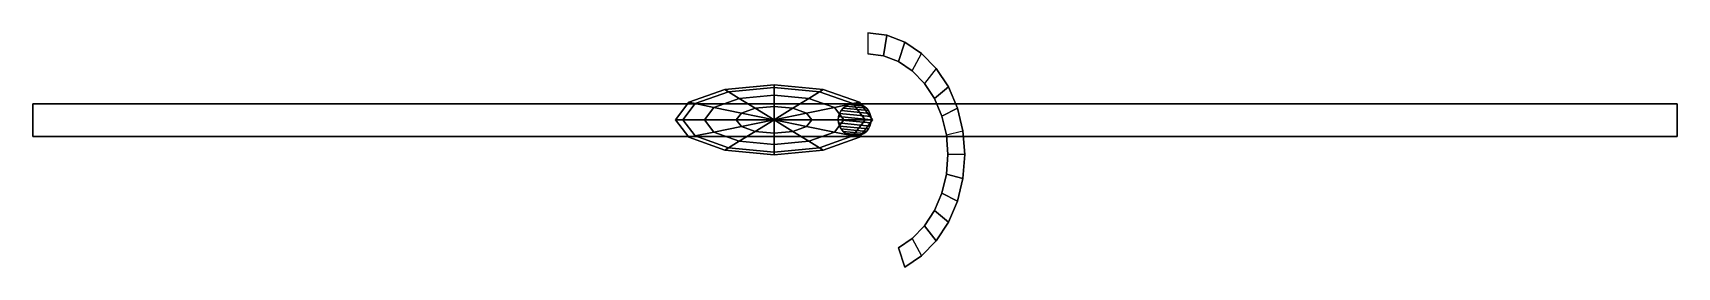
# Model space of a CAD drawing. Extents: x -25 to 25, y -4.5 to 2.7.
import ezdxf

# ---------------------------------------------------------------- set-up
doc = ezdxf.new("R2010")
doc.units = 0

# ---------------------------------------------------------------- blocks, each defined once
blk = doc.blocks.new('Noteline_007')
at = {"color": 250}
for points in [[(25.0304, 0.499658, -0.169316), (25.0304, -0.499659, -0.169316), (-25.0184, -0.499658, -0.169316), (-25.0184, 0.499659, -0.169316)], [(-25.0184, -0.499658, -0.169316), (-25.0184, -0.499658, 0.219393), (-25.0184, 0.499658, 0.219393), (-25.0184, 0.499659, -0.169316)], [(25.0304, 0.499658, 0.219393), (25.0304, 0.499658, -0.169316), (-25.0184, 0.499659, -0.169316), (-25.0184, 0.499658, 0.219393)], [(25.0304, 0.499658, 0.219393), (-25.0184, 0.499658, 0.219393), (-25.0184, -0.499658, 0.219393), (25.0304, -0.499659, 0.219393)], [(25.0304, 0.499658, -0.169316), (25.0304, 0.499658, 0.219393), (25.0304, -0.499659, 0.219393), (25.0304, -0.499659, -0.169316)], [(25.0304, -0.499659, -0.169316), (25.0304, -0.499659, 0.219393), (-25.0184, -0.499658, 0.219393), (-25.0184, -0.499658, -0.169316)]]:
    blk.add_3dface(points, dxfattribs=at)
blk = doc.blocks.new('Noteline_006')
at = {"color": 250}
for points in [[(25.0304, 0.499658, -0.169316), (25.0304, -0.499659, -0.169316), (-25.0184, -0.499658, -0.169316), (-25.0184, 0.499659, -0.169316)], [(-25.0184, -0.499658, -0.169316), (-25.0184, -0.499658, 0.219393), (-25.0184, 0.499658, 0.219393), (-25.0184, 0.499659, -0.169316)], [(25.0304, 0.499658, 0.219393), (25.0304, 0.499658, -0.169316), (-25.0184, 0.499659, -0.169316), (-25.0184, 0.499658, 0.219393)], [(25.0304, 0.499658, 0.219393), (-25.0184, 0.499658, 0.219393), (-25.0184, -0.499658, 0.219393), (25.0304, -0.499659, 0.219393)], [(25.0304, 0.499658, -0.169316), (25.0304, 0.499658, 0.219393), (25.0304, -0.499659, 0.219393), (25.0304, -0.499659, -0.169316)], [(25.0304, -0.499659, -0.169316), (25.0304, -0.499659, 0.219393), (-25.0184, -0.499658, 0.219393), (-25.0184, -0.499658, -0.169316)]]:
    blk.add_3dface(points, dxfattribs=at)
blk = doc.blocks.new('Noteline_005')
at = {"color": 250}
for points in [[(25.0304, 0.499658, -0.169316), (25.0304, -0.499659, -0.169316), (-25.0184, -0.499658, -0.169316), (-25.0184, 0.499659, -0.169316)], [(-25.0184, -0.499658, -0.169316), (-25.0184, -0.499658, 0.219393), (-25.0184, 0.499658, 0.219393), (-25.0184, 0.499659, -0.169316)], [(25.0304, 0.499658, 0.219393), (25.0304, 0.499658, -0.169316), (-25.0184, 0.499659, -0.169316), (-25.0184, 0.499658, 0.219393)], [(25.0304, 0.499658, 0.219393), (-25.0184, 0.499658, 0.219393), (-25.0184, -0.499658, 0.219393), (25.0304, -0.499659, 0.219393)], [(25.0304, 0.499658, -0.169316), (25.0304, 0.499658, 0.219393), (25.0304, -0.499659, 0.219393), (25.0304, -0.499659, -0.169316)], [(25.0304, -0.499659, -0.169316), (25.0304, -0.499659, 0.219393), (-25.0184, -0.499658, 0.219393), (-25.0184, -0.499658, -0.169316)]]:
    blk.add_3dface(points, dxfattribs=at)
blk = doc.blocks.new('Noteline_004')
at = {"color": 250}
for points in [[(25.0304, 0.499658, -0.169316), (25.0304, -0.499659, -0.169316), (-25.0184, -0.499658, -0.169316), (-25.0184, 0.499659, -0.169316)], [(-25.0184, -0.499658, -0.169316), (-25.0184, -0.499658, 0.219393), (-25.0184, 0.499658, 0.219393), (-25.0184, 0.499659, -0.169316)], [(25.0304, 0.499658, 0.219393), (25.0304, 0.499658, -0.169316), (-25.0184, 0.499659, -0.169316), (-25.0184, 0.499658, 0.219393)], [(25.0304, 0.499658, 0.219393), (-25.0184, 0.499658, 0.219393), (-25.0184, -0.499658, 0.219393), (25.0304, -0.499659, 0.219393)], [(25.0304, 0.499658, -0.169316), (25.0304, 0.499658, 0.219393), (25.0304, -0.499659, 0.219393), (25.0304, -0.499659, -0.169316)], [(25.0304, -0.499659, -0.169316), (25.0304, -0.499659, 0.219393), (-25.0184, -0.499658, 0.219393), (-25.0184, -0.499658, -0.169316)]]:
    blk.add_3dface(points, dxfattribs=at)
blk = doc.blocks.new('Noteline')
at = {"color": 250}
for points in [[(25.0304, 0.499658, -0.169316), (25.0304, -0.499659, -0.169316), (-25.0184, -0.499658, -0.169316), (-25.0184, 0.499659, -0.169316)], [(-25.0184, -0.499658, -0.169316), (-25.0184, -0.499658, 0.219393), (-25.0184, 0.499658, 0.219393), (-25.0184, 0.499659, -0.169316)], [(25.0304, 0.499658, 0.219393), (25.0304, 0.499658, -0.169316), (-25.0184, 0.499659, -0.169316), (-25.0184, 0.499658, 0.219393)], [(25.0304, 0.499658, 0.219393), (-25.0184, 0.499658, 0.219393), (-25.0184, -0.499658, 0.219393), (25.0304, -0.499659, 0.219393)], [(25.0304, 0.499658, -0.169316), (25.0304, 0.499658, 0.219393), (25.0304, -0.499659, 0.219393), (25.0304, -0.499659, -0.169316)], [(25.0304, -0.499659, -0.169316), (25.0304, -0.499659, 0.219393), (-25.0184, -0.499658, 0.219393), (-25.0184, -0.499658, -0.169316)]]:
    blk.add_3dface(points, dxfattribs=at)
blk = doc.blocks.new('Cylinder_002')
at = {"color": 50}
for points in [[(-0.097748, 0.491419, -10.0281), (-0.097753, 0.491418, 10.0281), (-0.000004, 0.501046, 10.0281), (0.000001, 0.501046, -10.0281)], [(-0.000004, 0.501046, 10.0281), (-0.097753, 0.491418, 10.0281), (0.191738, 0.462908, 10.0281), (0.097745, 0.491419, 10.0281)], [(0.000001, 0.501046, -10.0281), (-0.000004, 0.501046, 10.0281), (0.097745, 0.491419, 10.0281), (0.09775, 0.491418, -10.0281)], [(-0.501046, 0, -10.0281), (-0.501046, -0.000002, 10.0281), (-0.491419, 0.097747, 10.0281), (-0.491418, 0.09775, -10.0281)], [(-0.491419, 0.097747, 10.0281), (-0.501046, -0.000002, 10.0281), (0.491418, -0.09775, 10.0281), (0.501046, -0.000001, 10.0281)], [(-0.491419, -0.097749, -10.0281), (-0.491418, -0.097751, 10.0281), (-0.501046, -0.000002, 10.0281), (-0.501046, 0, -10.0281)], [(-0.491418, 0.09775, -10.0281), (-0.491419, 0.097747, 10.0281), (-0.462907, 0.19174, 10.0281), (-0.462906, 0.191743, -10.0281)], [(-0.462907, 0.19174, 10.0281), (-0.491419, 0.097747, 10.0281), (0.501046, -0.000001, 10.0281), (0.491419, 0.097748, 10.0281)], [(-0.462906, 0.191743, -10.0281), (-0.462907, 0.19174, 10.0281), (-0.416606, 0.278364, 10.0281), (-0.416604, 0.278367, -10.0281)], [(-0.416606, 0.278364, 10.0281), (-0.462907, 0.19174, 10.0281), (0.491419, 0.097748, 10.0281), (0.462907, 0.191741, 10.0281)], [(-0.416604, 0.278367, -10.0281), (-0.416606, 0.278364, 10.0281), (-0.354295, 0.354291, 10.0281), (-0.354293, 0.354293, -10.0281)], [(-0.354295, 0.354291, 10.0281), (-0.416606, 0.278364, 10.0281), (0.462907, 0.191741, 10.0281), (0.416605, 0.278365, 10.0281)], [(-0.354293, 0.354293, -10.0281), (-0.354295, 0.354291, 10.0281), (-0.278369, 0.416603, 10.0281), (-0.278366, 0.416605, -10.0281)], [(-0.278369, 0.416603, 10.0281), (-0.354295, 0.354291, 10.0281), (0.416605, 0.278365, 10.0281), (0.354294, 0.354292, 10.0281)], [(-0.278366, 0.416605, -10.0281), (-0.278369, 0.416603, 10.0281), (-0.191745, 0.462905, 10.0281), (-0.191741, 0.462906, -10.0281)], [(-0.191745, 0.462905, 10.0281), (-0.278369, 0.416603, 10.0281), (0.354294, 0.354292, 10.0281), (0.278363, 0.416607, 10.0281)], [(-0.191741, 0.462906, -10.0281), (-0.191745, 0.462905, 10.0281), (-0.097753, 0.491418, 10.0281), (-0.097748, 0.491419, -10.0281)], [(-0.097753, 0.491418, 10.0281), (-0.191745, 0.462905, 10.0281), (0.278363, 0.416607, 10.0281), (0.191738, 0.462908, 10.0281)], [(0.09775, 0.491418, -10.0281), (0.097745, 0.491419, 10.0281), (0.191738, 0.462908, 10.0281), (0.191743, 0.462906, -10.0281)], [(0.191743, 0.462906, -10.0281), (0.191738, 0.462908, 10.0281), (0.278363, 0.416607, 10.0281), (0.278367, 0.416604, -10.0281)], [(0.354294, 0.354292, 10.0281), (0.354293, 0.354293, -10.0281), (0.278367, 0.416604, -10.0281), (0.278363, 0.416607, 10.0281)], [(0.354293, 0.354293, -10.0281), (0.354294, 0.354292, 10.0281), (0.416605, 0.278365, 10.0281), (0.416605, 0.278366, -10.0281)], [(0.416605, 0.278366, -10.0281), (0.416605, 0.278365, 10.0281), (0.462907, 0.191741, 10.0281), (0.462906, 0.191742, -10.0281)], [(0.462906, 0.191742, -10.0281), (0.462907, 0.191741, 10.0281), (0.491419, 0.097748, 10.0281), (0.491419, 0.097749, -10.0281)], [(0.501046, 0, -10.0281), (0.501046, -0.000001, 10.0281), (0.491418, -0.09775, 10.0281), (0.491419, -0.097749, -10.0281)], [(0.491419, 0.097749, -10.0281), (0.491419, 0.097748, 10.0281), (0.501046, -0.000001, 10.0281), (0.501046, 0, -10.0281)], [(-0.501046, -0.000002, 10.0281), (-0.491418, -0.097751, 10.0281), (0.462906, -0.191743, 10.0281), (0.491418, -0.09775, 10.0281)], [(-0.462906, -0.191742, -10.0281), (-0.462905, -0.191744, 10.0281), (-0.491418, -0.097751, 10.0281), (-0.491419, -0.097749, -10.0281)], [(-0.491418, -0.097751, 10.0281), (-0.462905, -0.191744, 10.0281), (0.416604, -0.278367, 10.0281), (0.462906, -0.191743, 10.0281)], [(-0.416605, -0.278366, -10.0281), (-0.416604, -0.278367, 10.0281), (-0.462905, -0.191744, 10.0281), (-0.462906, -0.191742, -10.0281)], [(-0.462905, -0.191744, 10.0281), (-0.416604, -0.278367, 10.0281), (0.354293, -0.354293, 10.0281), (0.416604, -0.278367, 10.0281)], [(-0.354293, -0.354293, -10.0281), (-0.354292, -0.354294, 10.0281), (-0.416604, -0.278367, 10.0281), (-0.416605, -0.278366, -10.0281)], [(-0.416604, -0.278367, 10.0281), (-0.354292, -0.354294, 10.0281), (0.278366, -0.416605, 10.0281), (0.354293, -0.354293, 10.0281)], [(-0.278366, -0.416604, -10.0281), (-0.278365, -0.416605, 10.0281), (-0.354292, -0.354294, 10.0281), (-0.354293, -0.354293, -10.0281)], [(-0.354292, -0.354294, 10.0281), (-0.278365, -0.416605, 10.0281), (0.191742, -0.462906, 10.0281), (0.278366, -0.416605, 10.0281)], [(-0.191742, -0.462906, -10.0281), (-0.191741, -0.462906, 10.0281), (-0.278365, -0.416605, 10.0281), (-0.278366, -0.416604, -10.0281)], [(-0.278365, -0.416605, 10.0281), (-0.191741, -0.462906, 10.0281), (0.097749, -0.491418, 10.0281), (0.191742, -0.462906, 10.0281)], [(-0.097749, -0.491418, -10.0281), (-0.097749, -0.491419, 10.0281), (-0.191741, -0.462906, 10.0281), (-0.191742, -0.462906, -10.0281)], [(-0.191741, -0.462906, 10.0281), (-0.097749, -0.491419, 10.0281), (0, -0.501046, 10.0281), (0.097749, -0.491418, 10.0281)], [(0, -0.501046, -10.0281), (0, -0.501046, 10.0281), (-0.097749, -0.491419, 10.0281), (-0.097749, -0.491418, -10.0281)], [(0.097749, -0.491419, -10.0281), (0.097749, -0.491418, 10.0281), (0, -0.501046, 10.0281), (0, -0.501046, -10.0281)], [(0.191742, -0.462906, -10.0281), (0.191742, -0.462906, 10.0281), (0.097749, -0.491418, 10.0281), (0.097749, -0.491419, -10.0281)], [(0.278366, -0.416605, -10.0281), (0.278366, -0.416605, 10.0281), (0.191742, -0.462906, 10.0281), (0.191742, -0.462906, -10.0281)], [(0.354293, -0.354293, -10.0281), (0.354293, -0.354293, 10.0281), (0.278366, -0.416605, 10.0281), (0.278366, -0.416605, -10.0281)], [(0.416605, -0.278366, -10.0281), (0.416604, -0.278367, 10.0281), (0.354293, -0.354293, 10.0281), (0.354293, -0.354293, -10.0281)], [(0.462906, -0.191742, -10.0281), (0.462906, -0.191743, 10.0281), (0.416604, -0.278367, 10.0281), (0.416605, -0.278366, -10.0281)], [(0.491419, -0.097749, -10.0281), (0.491418, -0.09775, 10.0281), (0.462906, -0.191743, 10.0281), (0.462906, -0.191742, -10.0281)]]:
    blk.add_3dface(points, dxfattribs=at)
blk = doc.blocks.new('Circle_002')
at = {"color": 50}
for points in [[(-7.17126, 2.55038, 0.328831), (-7.74717, 2.62176, 0.328831), (-7.74717, 1.97984, 0.328831), (-7.27079, 1.92079, 0.328831)], [(-7.17126, 2.55038, 0.328831), (-7.74717, 2.62176, 0.328831), (-7.74717, 2.62176, -0.272689), (-7.17126, 2.55038, -0.272689)], [(-7.17126, 2.55038, -0.272689), (-7.74717, 2.62176, -0.272689), (-7.74717, 1.97984, -0.272689), (-7.27079, 1.92079, -0.272689)], [(-6.61749, 2.339, 0.328831), (-7.17126, 2.55038, 0.328831), (-7.27079, 1.92079, 0.328831), (-6.81271, 1.74594, 0.328831)], [(-6.61749, 2.339, -0.272689), (-7.17126, 2.55038, -0.272689), (-7.27079, 1.92079, -0.272689), (-6.81271, 1.74594, -0.272689)], [(-6.61749, 2.339, 0.328831), (-7.17126, 2.55038, 0.328831), (-7.17126, 2.55038, -0.272689), (-6.61749, 2.339, -0.272689)], [(-6.10713, 1.99573, 0.328831), (-6.61749, 2.339, 0.328831), (-6.81271, 1.74594, 0.328831), (-6.39055, 1.46199, 0.328831)], [(-6.10713, 1.99573, -0.272689), (-6.61749, 2.339, -0.272689), (-6.81271, 1.74594, -0.272689), (-6.39055, 1.46199, -0.272689)], [(-6.10713, 1.99573, 0.328831), (-6.61749, 2.339, 0.328831), (-6.61749, 2.339, -0.272689), (-6.10713, 1.99573, -0.272689)], [(-7.27079, 1.92079, 0.328831), (-7.74717, 1.97984, 0.328831), (-7.74717, 1.97984, -0.272689), (-7.27079, 1.92079, -0.272689)], [(-6.81271, 1.74594, 0.328831), (-7.27079, 1.92079, 0.328831), (-7.27079, 1.92079, -0.272689), (-6.81271, 1.74594, -0.272689)], [(-6.39055, 1.46199, 0.328831), (-6.81271, 1.74594, 0.328831), (-6.81271, 1.74594, -0.272689), (-6.39055, 1.46199, -0.272689)], [(-6.10713, 1.99573, 0.328831), (-5.6598, 1.53377, 0.328831), (-6.02052, 1.07987, 0.328831), (-6.39055, 1.46199, 0.328831)], [(-6.10713, 1.99573, -0.272689), (-5.6598, 1.53377, -0.272689), (-6.02052, 1.07987, -0.272689), (-6.39055, 1.46199, -0.272689)], [(-6.10713, 1.99573, 0.328831), (-5.6598, 1.53377, 0.328831), (-5.6598, 1.53377, -0.272689), (-6.10713, 1.99573, -0.272689)], [(-5.29269, 0.970877, 0.328831), (-5.6598, 1.53377, 0.328831), (-6.02052, 1.07987, 0.328831), (-5.71685, 0.614244, 0.328831)], [(-5.29269, 0.970877, -0.272689), (-5.6598, 1.53377, -0.272689), (-6.02052, 1.07987, -0.272689), (-5.71685, 0.614244, -0.272689)], [(-5.29269, 0.970877, 0.328831), (-5.6598, 1.53377, 0.328831), (-5.6598, 1.53377, -0.272689), (-5.29269, 0.970877, -0.272689)], [(-6.39055, 1.46199, 0.328831), (-6.02052, 1.07987, 0.328831), (-6.02052, 1.07987, -0.272689), (-6.39055, 1.46199, -0.272689)], [(-5.71685, 0.614244, 0.328831), (-6.02052, 1.07987, 0.328831), (-6.02052, 1.07987, -0.272689), (-5.71685, 0.614244, -0.272689)], [(-5.0199, 0.328671, 0.328831), (-5.29269, 0.970877, 0.328831), (-5.71685, 0.614244, 0.328831), (-5.4912, 0.083018, 0.328831)], [(-5.0199, 0.328671, -0.272689), (-5.29269, 0.970877, -0.272689), (-5.71685, 0.614244, -0.272689), (-5.4912, 0.083018, -0.272689)], [(-5.4912, 0.083018, 0.328831), (-5.71685, 0.614244, 0.328831), (-5.71685, 0.614244, -0.272689), (-5.4912, 0.083018, -0.272689)], [(-5.0199, 0.328671, 0.328831), (-5.29269, 0.970877, 0.328831), (-5.29269, 0.970877, -0.272689), (-5.0199, 0.328671, -0.272689)], [(-4.85191, -0.368163, 0.328831), (-5.0199, 0.328671, 0.328831), (-5.4912, 0.083018, 0.328831), (-5.35224, -0.493396, 0.328831)], [(-4.85191, -0.368163, -0.272689), (-5.0199, 0.328671, -0.272689), (-5.4912, 0.083018, -0.272689), (-5.35224, -0.493396, -0.272689)], [(-5.35224, -0.493396, 0.328831), (-5.4912, 0.083018, 0.328831), (-5.4912, 0.083018, -0.272689), (-5.35224, -0.493396, -0.272689)], [(-4.85191, -0.368163, 0.328831), (-5.0199, 0.328671, 0.328831), (-5.0199, 0.328671, -0.272689), (-4.85191, -0.368163, -0.272689)], [(-4.85191, -0.368163, 0.328831), (-4.79519, -1.09285, 0.328831), (-5.30532, -1.09285, 0.328831), (-5.35224, -0.493396, 0.328831)], [(-4.85191, -0.368163, -0.272689), (-4.79519, -1.09285, -0.272689), (-5.30532, -1.09285, -0.272689), (-5.35224, -0.493396, -0.272689)], [(-5.35224, -0.493396, 0.328831), (-5.30532, -1.09285, 0.328831), (-5.30532, -1.09285, -0.272689), (-5.35224, -0.493396, -0.272689)], [(-4.85191, -0.368163, 0.328831), (-4.79519, -1.09285, 0.328831), (-4.79519, -1.09285, -0.272689), (-4.85191, -0.368163, -0.272689)], [(-4.85191, -1.81753, 0.328831), (-4.79519, -1.09285, 0.328831), (-5.30532, -1.09285, 0.328831), (-5.35224, -1.6923, 0.328831)], [(-5.35224, -1.6923, 0.328831), (-5.30532, -1.09285, 0.328831), (-5.30532, -1.09285, -0.272689), (-5.35224, -1.6923, -0.272689)], [(-4.85191, -1.81753, -0.272689), (-4.79519, -1.09285, -0.272689), (-5.30532, -1.09285, -0.272689), (-5.35224, -1.6923, -0.272689)], [(-4.85191, -1.81753, 0.328831), (-4.79519, -1.09285, 0.328831), (-4.79519, -1.09285, -0.272689), (-4.85191, -1.81753, -0.272689)], [(-5.0199, -2.51436, 0.328831), (-4.85191, -1.81753, 0.328831), (-5.35224, -1.6923, 0.328831), (-5.4912, -2.26871, 0.328831)], [(-5.4912, -2.26871, 0.328831), (-5.35224, -1.6923, 0.328831), (-5.35224, -1.6923, -0.272689), (-5.4912, -2.26871, -0.272689)], [(-5.0199, -2.51436, -0.272689), (-4.85191, -1.81753, -0.272689), (-5.35224, -1.6923, -0.272689), (-5.4912, -2.26871, -0.272689)], [(-5.0199, -2.51436, 0.328831), (-4.85191, -1.81753, 0.328831), (-4.85191, -1.81753, -0.272689), (-5.0199, -2.51436, -0.272689)], [(-5.29269, -3.15657, 0.328831), (-5.0199, -2.51436, 0.328831), (-5.4912, -2.26871, 0.328831), (-5.71685, -2.79994, 0.328831)], [(-5.71685, -2.79994, 0.328831), (-5.4912, -2.26871, 0.328831), (-5.4912, -2.26871, -0.272689), (-5.71685, -2.79994, -0.272689)], [(-5.29269, -3.15657, -0.272689), (-5.0199, -2.51436, -0.272689), (-5.4912, -2.26871, -0.272689), (-5.71685, -2.79994, -0.272689)], [(-5.6598, -3.71947, 0.328831), (-5.29269, -3.15657, 0.328831), (-5.71685, -2.79994, 0.328831), (-6.02052, -3.26556, 0.328831)], [(-6.02052, -3.26556, 0.328831), (-5.71685, -2.79994, 0.328831), (-5.71685, -2.79994, -0.272689), (-6.02052, -3.26556, -0.272689)], [(-5.6598, -3.71947, -0.272689), (-5.29269, -3.15657, -0.272689), (-5.71685, -2.79994, -0.272689), (-6.02052, -3.26556, -0.272689)], [(-5.29269, -3.15657, 0.328831), (-5.0199, -2.51436, 0.328831), (-5.0199, -2.51436, -0.272689), (-5.29269, -3.15657, -0.272689)], [(-6.10714, -4.18143, 0.328831), (-5.6598, -3.71947, 0.328831), (-6.02052, -3.26556, 0.328831), (-6.39055, -3.64769, 0.328831)], [(-6.39055, -3.64769, 0.328831), (-6.02052, -3.26556, 0.328831), (-6.02052, -3.26556, -0.272689), (-6.39055, -3.64769, -0.272689)], [(-6.10714, -4.18143, -0.272689), (-5.6598, -3.71947, -0.272689), (-6.02052, -3.26556, -0.272689), (-6.39055, -3.64769, -0.272689)], [(-5.6598, -3.71947, 0.328831), (-5.29269, -3.15657, 0.328831), (-5.29269, -3.15657, -0.272689), (-5.6598, -3.71947, -0.272689)], [(-6.10714, -4.18143, 0.328831), (-6.6175, -4.52469, 0.328831), (-6.81272, -3.93163, 0.328831), (-6.39055, -3.64769, 0.328831)], [(-6.39055, -3.64769, 0.328831), (-6.81272, -3.93163, 0.328831), (-6.81272, -3.93163, -0.272689), (-6.39055, -3.64769, -0.272689)], [(-6.10714, -4.18143, -0.272689), (-6.6175, -4.52469, -0.272689), (-6.81272, -3.93163, -0.272689), (-6.39055, -3.64769, -0.272689)], [(-6.81272, -3.93163, 0.328831), (-6.6175, -4.52469, 0.328831), (-6.6175, -4.52469, -0.272689), (-6.81272, -3.93163, -0.272689)], [(-6.10714, -4.18143, 0.328831), (-5.6598, -3.71947, 0.328831), (-5.6598, -3.71947, -0.272689), (-6.10714, -4.18143, -0.272689)], [(-6.10714, -4.18143, 0.328831), (-6.6175, -4.52469, 0.328831), (-6.6175, -4.52469, -0.272689), (-6.10714, -4.18143, -0.272689)]]:
    blk.add_3dface(points, dxfattribs=at)
blk = doc.blocks.new('Sphere_002')
at = {"color": 50}
for points in [[(0, 1.06536, -17.342), (-1.49943, 0.922631, -17.342), (-1.38529, 0.8524, -16.676), (0, 0.984267, -16.676)], [(0, 0.984267, -18.0079), (-1.38529, 0.8524, -18.0079), (-1.49943, 0.922631, -17.342), (0, 1.06536, -17.342)], [(1.38529, 0.8524, -18.0079), (0, 0.984267, -18.0079), (0, 1.06536, -17.342), (1.49943, 0.922631, -17.342)], [(1.49943, 0.922631, -17.342), (0, 1.06536, -17.342), (0, 0.984267, -16.676), (1.38529, 0.8524, -16.676)], [(-2.59709, 0.532681, -17.342), (-2.99886, 0, -17.342), (-2.77059, 0, -16.676), (-2.3994, 0.492133, -16.676)], [(-2.3994, 0.492133, -18.0079), (-2.77059, 0, -18.0079), (-2.99886, 0, -17.342), (-2.59709, 0.532681, -17.342)], [(-1.38529, 0.8524, -18.0079), (-2.3994, 0.492133, -18.0079), (-2.59709, 0.532681, -17.342), (-1.49943, 0.922631, -17.342)], [(-1.49943, 0.922631, -17.342), (-2.59709, 0.532681, -17.342), (-2.3994, 0.492133, -16.676), (-1.38529, 0.8524, -16.676)], [(-1.06026, 0.652399, -18.5725), (-1.83642, 0.376663, -18.5725), (-2.3994, 0.492133, -18.0079), (-1.38529, 0.8524, -18.0079)], [(-1.38529, 0.8524, -16.676), (-2.3994, 0.492133, -16.676), (-1.83642, 0.376663, -16.1114), (-1.06026, 0.652399, -16.1114)], [(-0.573808, 0.353076, -18.9498), (-0.993864, 0.203848, -18.9498), (-1.83642, 0.376663, -18.5725), (-1.06026, 0.652399, -18.5725)], [(-1.06026, 0.652399, -16.1114), (-1.83642, 0.376663, -16.1114), (-0.993864, 0.203848, -15.7342), (-0.573808, 0.353076, -15.7342)], [(0, 0.984267, -16.676), (-1.38529, 0.8524, -16.676), (-1.06026, 0.652399, -16.1114), (0, 0.753325, -16.1114)], [(0, 0.753325, -18.5725), (-1.06026, 0.652399, -18.5725), (-1.38529, 0.8524, -18.0079), (0, 0.984267, -18.0079)], [(0, 0.753325, -16.1114), (-1.06026, 0.652399, -16.1114), (-0.573808, 0.353076, -15.7342), (0, 0.407697, -15.7342)], [(0, 0.407697, -18.9498), (-0.573808, 0.353076, -18.9498), (-1.06026, 0.652399, -18.5725), (0, 0.753325, -18.5725)], [(1.06026, 0.652399, -18.5725), (0, 0.753325, -18.5725), (0, 0.984267, -18.0079), (1.38529, 0.8524, -18.0079)], [(1.38529, 0.8524, -16.676), (0, 0.984267, -16.676), (0, 0.753325, -16.1114), (1.06026, 0.652399, -16.1114)], [(0.573808, 0.353076, -18.9498), (0, 0.407697, -18.9498), (0, 0.753325, -18.5725), (1.06026, 0.652399, -18.5725)], [(1.06026, 0.652399, -16.1114), (0, 0.753325, -16.1114), (0, 0.407697, -15.7342), (0.573807, 0.353076, -15.7342)], [(1.83642, 0.376663, -16.1114), (1.06026, 0.652399, -16.1114), (0.573807, 0.353076, -15.7342), (0.993864, 0.203848, -15.7342)], [(0.993864, 0.203848, -18.9498), (0.573808, 0.353076, -18.9498), (1.06026, 0.652399, -18.5725), (1.83642, 0.376663, -18.5725)], [(2.3994, 0.492133, -16.676), (1.38529, 0.8524, -16.676), (1.06026, 0.652399, -16.1114), (1.83642, 0.376663, -16.1114)], [(1.83642, 0.376663, -18.5725), (1.06026, 0.652399, -18.5725), (1.38529, 0.8524, -18.0079), (2.3994, 0.492133, -18.0079)], [(2.59709, 0.532681, -17.342), (1.49943, 0.922631, -17.342), (1.38529, 0.8524, -16.676), (2.3994, 0.492133, -16.676)], [(2.3994, 0.492133, -18.0079), (1.38529, 0.8524, -18.0079), (1.49943, 0.922631, -17.342), (2.59709, 0.532681, -17.342)], [(2.77059, 0, -18.0079), (2.3994, 0.492133, -18.0079), (2.59709, 0.532681, -17.342), (2.99886, 0, -17.342)], [(2.99886, 0, -17.342), (2.59709, 0.532681, -17.342), (2.3994, 0.492133, -16.676), (2.77059, 0, -16.676)], [(-2.77059, 0, -18.0079), (-2.3994, -0.492133, -18.0079), (-2.59709, -0.532681, -17.342), (-2.99886, 0, -17.342)], [(-2.99886, 0, -17.342), (-2.59709, -0.532681, -17.342), (-2.3994, -0.492133, -16.676), (-2.77059, 0, -16.676)], [(-2.3994, 0.492133, -16.676), (-2.77059, 0, -16.676), (-2.12052, 0, -16.1114), (-1.83642, 0.376663, -16.1114)], [(-1.83642, 0.376663, -18.5725), (-2.12052, 0, -18.5725), (-2.77059, 0, -18.0079), (-2.3994, 0.492133, -18.0079)], [(-2.12052, 0, -18.5725), (-1.83642, -0.376663, -18.5725), (-2.3994, -0.492133, -18.0079), (-2.77059, 0, -18.0079)], [(-2.77059, 0, -16.676), (-2.3994, -0.492133, -16.676), (-1.83642, -0.376663, -16.1114), (-2.12052, 0, -16.1114)], [(-1.83642, 0.376663, -16.1114), (-2.12052, 0, -16.1114), (-1.14761, 0, -15.7342), (-0.993864, 0.203848, -15.7342)], [(-0.993864, 0.203848, -18.9498), (-1.14761, 0, -18.9498), (-2.12052, 0, -18.5725), (-1.83642, 0.376663, -18.5725)], [(-1.14761, 0, -18.9498), (-0.993864, -0.203848, -18.9498), (-1.83642, -0.376663, -18.5725), (-2.12052, 0, -18.5725)], [(-2.12052, 0, -16.1114), (-1.83642, -0.376663, -16.1114), (-0.993864, -0.203848, -15.7342), (-1.14761, 0, -15.7342)], [(-0.993864, 0.203848, -15.7342), (-1.14761, 0, -15.7342), (0, 0, -15.6017)], [(0, 0, -19.0822), (-1.14761, 0, -18.9498), (-0.993864, 0.203848, -18.9498)], [(0, 0, -19.0822), (-0.993864, -0.203848, -18.9498), (-1.14761, 0, -18.9498)], [(-1.14761, 0, -15.7342), (-0.993864, -0.203848, -15.7342), (0, 0, -15.6017)], [(0, 0, -19.0822), (-0.993864, 0.203848, -18.9498), (-0.573808, 0.353076, -18.9498)], [(-0.573808, 0.353076, -15.7342), (-0.993864, 0.203848, -15.7342), (0, 0, -15.6017)], [(-0.993864, -0.203848, -15.7342), (-0.573807, -0.353076, -15.7342), (0, 0, -15.6017)], [(0, 0, -19.0822), (-0.573807, -0.353076, -18.9498), (-0.993864, -0.203848, -18.9498)], [(0, 0.407697, -15.7342), (-0.573808, 0.353076, -15.7342), (0, 0, -15.6017)], [(0, 0, -19.0822), (-0.573808, 0.353076, -18.9498), (0, 0.407697, -18.9498)], [(0, 0, -19.0822), (0, -0.407697, -18.9498), (-0.573807, -0.353076, -18.9498)], [(-0.573807, -0.353076, -15.7342), (0, -0.407697, -15.7342), (0, 0, -15.6017)], [(0, 0, -19.0822), (0, 0.407697, -18.9498), (0.573808, 0.353076, -18.9498)], [(0.573807, 0.353076, -15.7342), (0, 0.407697, -15.7342), (0, 0, -15.6017)], [(0.993864, 0.203848, -15.7342), (0.573807, 0.353076, -15.7342), (0, 0, -15.6017)], [(0, 0, -19.0822), (0.573808, 0.353076, -18.9498), (0.993864, 0.203848, -18.9498)], [(0, 0, -19.0822), (0.993864, 0.203848, -18.9498), (1.14761, 0, -18.9498)], [(1.14761, 0, -15.7342), (0.993864, 0.203848, -15.7342), (0, 0, -15.6017)], [(0, -0.407697, -15.7342), (0.573807, -0.353076, -15.7342), (0, 0, -15.6017)], [(0, 0, -19.0822), (0.573808, -0.353076, -18.9498), (0, -0.407697, -18.9498)], [(0, 0, -19.0822), (0.993864, -0.203848, -18.9498), (0.573808, -0.353076, -18.9498)], [(0.573807, -0.353076, -15.7342), (0.993864, -0.203848, -15.7342), (0, 0, -15.6017)], [(0.993864, -0.203848, -15.7342), (1.14761, 0, -15.7342), (0, 0, -15.6017)], [(0, 0, -19.0822), (1.14761, 0, -18.9498), (0.993864, -0.203848, -18.9498)], [(1.14761, 0, -18.9498), (0.993864, 0.203848, -18.9498), (1.83642, 0.376663, -18.5725), (2.12052, 0, -18.5725)], [(2.12052, 0, -16.1114), (1.83642, 0.376663, -16.1114), (0.993864, 0.203848, -15.7342), (1.14761, 0, -15.7342)], [(1.83642, -0.376663, -16.1114), (2.12052, 0, -16.1114), (1.14761, 0, -15.7342), (0.993864, -0.203848, -15.7342)], [(0.993864, -0.203848, -18.9498), (1.14761, 0, -18.9498), (2.12052, 0, -18.5725), (1.83642, -0.376663, -18.5725)], [(2.12052, 0, -18.5725), (1.83642, 0.376663, -18.5725), (2.3994, 0.492133, -18.0079), (2.77059, 0, -18.0079)], [(1.83642, 0.376663, -16.1114), (2.12052, 0, -16.1114), (2.77059, 0, -16.676), (2.3994, 0.492133, -16.676)], [(2.12052, 0, -16.1114), (1.83642, -0.376663, -16.1114), (2.3994, -0.492133, -16.676), (2.77059, 0, -16.676)], [(1.83642, -0.376663, -18.5725), (2.12052, 0, -18.5725), (2.77059, 0, -18.0079), (2.3994, -0.492133, -18.0079)], [(2.59709, -0.532681, -17.342), (2.99886, 0, -17.342), (2.77059, 0, -16.676), (2.3994, -0.492133, -16.676)], [(2.3994, -0.492133, -18.0079), (2.77059, 0, -18.0079), (2.99886, 0, -17.342), (2.59709, -0.532681, -17.342)], [(-2.59709, -0.532681, -17.342), (-1.49943, -0.922631, -17.342), (-1.38529, -0.8524, -16.676), (-2.3994, -0.492133, -16.676)], [(-2.3994, -0.492133, -18.0079), (-1.38529, -0.8524, -18.0079), (-1.49943, -0.922631, -17.342), (-2.59709, -0.532681, -17.342)], [(-2.3994, -0.492133, -16.676), (-1.38529, -0.8524, -16.676), (-1.06026, -0.652399, -16.1114), (-1.83642, -0.376663, -16.1114)], [(-1.83642, -0.376663, -18.5725), (-1.06026, -0.652399, -18.5725), (-1.38529, -0.8524, -18.0079), (-2.3994, -0.492133, -18.0079)], [(-1.83642, -0.376663, -16.1114), (-1.06026, -0.652399, -16.1114), (-0.573807, -0.353076, -15.7342), (-0.993864, -0.203848, -15.7342)], [(-0.993864, -0.203848, -18.9498), (-0.573807, -0.353076, -18.9498), (-1.06026, -0.652399, -18.5725), (-1.83642, -0.376663, -18.5725)], [(-0.573807, -0.353076, -18.9498), (0, -0.407697, -18.9498), (0, -0.753325, -18.5725), (-1.06026, -0.652399, -18.5725)], [(-1.06026, -0.652399, -16.1114), (0, -0.753325, -16.1114), (0, -0.407697, -15.7342), (-0.573807, -0.353076, -15.7342)], [(0, -0.753325, -16.1114), (1.06026, -0.652399, -16.1114), (0.573807, -0.353076, -15.7342), (0, -0.407697, -15.7342)], [(0, -0.407697, -18.9498), (0.573808, -0.353076, -18.9498), (1.06026, -0.652399, -18.5725), (0, -0.753325, -18.5725)], [(1.06026, -0.652399, -16.1114), (1.83642, -0.376663, -16.1114), (0.993864, -0.203848, -15.7342), (0.573807, -0.353076, -15.7342)], [(0.573808, -0.353076, -18.9498), (0.993864, -0.203848, -18.9498), (1.83642, -0.376663, -18.5725), (1.06026, -0.652399, -18.5725)], [(1.06026, -0.652399, -18.5725), (1.83642, -0.376663, -18.5725), (2.3994, -0.492133, -18.0079), (1.38529, -0.8524, -18.0079)], [(1.38529, -0.8524, -16.676), (2.3994, -0.492133, -16.676), (1.83642, -0.376663, -16.1114), (1.06026, -0.652399, -16.1114)], [(1.38529, -0.8524, -18.0079), (2.3994, -0.492133, -18.0079), (2.59709, -0.532681, -17.342), (1.49943, -0.922631, -17.342)], [(1.49943, -0.922631, -17.342), (2.59709, -0.532681, -17.342), (2.3994, -0.492133, -16.676), (1.38529, -0.8524, -16.676)], [(-1.38529, -0.8524, -18.0079), (0, -0.984267, -18.0079), (0, -1.06536, -17.342), (-1.49943, -0.922631, -17.342)], [(-1.49943, -0.922631, -17.342), (0, -1.06536, -17.342), (0, -0.984267, -16.676), (-1.38529, -0.8524, -16.676)], [(-1.06026, -0.652399, -18.5725), (0, -0.753325, -18.5725), (0, -0.984267, -18.0079), (-1.38529, -0.8524, -18.0079)], [(-1.38529, -0.8524, -16.676), (0, -0.984267, -16.676), (0, -0.753325, -16.1114), (-1.06026, -0.652399, -16.1114)], [(0, -0.984267, -16.676), (1.38529, -0.8524, -16.676), (1.06026, -0.652399, -16.1114), (0, -0.753325, -16.1114)], [(0, -0.753325, -18.5725), (1.06026, -0.652399, -18.5725), (1.38529, -0.8524, -18.0079), (0, -0.984267, -18.0079)], [(0, -1.06536, -17.342), (1.49943, -0.922631, -17.342), (1.38529, -0.8524, -16.676), (0, -0.984267, -16.676)], [(0, -0.984267, -18.0079), (1.38529, -0.8524, -18.0079), (1.49943, -0.922631, -17.342), (0, -1.06536, -17.342)]]:
    blk.add_3dface(points, dxfattribs=at)
blk = doc.blocks.new('Cylinder_001')
at = {"color": 170}
for points in [[(-0.097748, 0.491419, -10.0281), (-0.097753, 0.491418, 10.0281), (-0.000004, 0.501046, 10.0281), (0.000001, 0.501046, -10.0281)], [(-0.000004, 0.501046, 10.0281), (-0.097753, 0.491418, 10.0281), (0.191738, 0.462908, 10.0281), (0.097745, 0.491419, 10.0281)], [(0.000001, 0.501046, -10.0281), (-0.000004, 0.501046, 10.0281), (0.097745, 0.491419, 10.0281), (0.09775, 0.491418, -10.0281)], [(-0.501046, 0, -10.0281), (-0.501046, -0.000002, 10.0281), (-0.491419, 0.097747, 10.0281), (-0.491418, 0.09775, -10.0281)], [(-0.491419, 0.097747, 10.0281), (-0.501046, -0.000002, 10.0281), (0.491418, -0.09775, 10.0281), (0.501046, -0.000001, 10.0281)], [(-0.491419, -0.097749, -10.0281), (-0.491418, -0.097751, 10.0281), (-0.501046, -0.000002, 10.0281), (-0.501046, 0, -10.0281)], [(-0.491418, 0.09775, -10.0281), (-0.491419, 0.097747, 10.0281), (-0.462907, 0.19174, 10.0281), (-0.462906, 0.191743, -10.0281)], [(-0.462907, 0.19174, 10.0281), (-0.491419, 0.097747, 10.0281), (0.501046, -0.000001, 10.0281), (0.491419, 0.097748, 10.0281)], [(-0.462906, 0.191743, -10.0281), (-0.462907, 0.19174, 10.0281), (-0.416606, 0.278364, 10.0281), (-0.416604, 0.278367, -10.0281)], [(-0.416606, 0.278364, 10.0281), (-0.462907, 0.19174, 10.0281), (0.491419, 0.097748, 10.0281), (0.462907, 0.191741, 10.0281)], [(-0.416604, 0.278367, -10.0281), (-0.416606, 0.278364, 10.0281), (-0.354295, 0.354291, 10.0281), (-0.354293, 0.354293, -10.0281)], [(-0.354295, 0.354291, 10.0281), (-0.416606, 0.278364, 10.0281), (0.462907, 0.191741, 10.0281), (0.416605, 0.278365, 10.0281)], [(-0.354293, 0.354293, -10.0281), (-0.354295, 0.354291, 10.0281), (-0.278369, 0.416603, 10.0281), (-0.278366, 0.416605, -10.0281)], [(-0.278369, 0.416603, 10.0281), (-0.354295, 0.354291, 10.0281), (0.416605, 0.278365, 10.0281), (0.354294, 0.354292, 10.0281)], [(-0.278366, 0.416605, -10.0281), (-0.278369, 0.416603, 10.0281), (-0.191745, 0.462905, 10.0281), (-0.191741, 0.462906, -10.0281)], [(-0.191745, 0.462905, 10.0281), (-0.278369, 0.416603, 10.0281), (0.354294, 0.354292, 10.0281), (0.278363, 0.416607, 10.0281)], [(-0.191741, 0.462906, -10.0281), (-0.191745, 0.462905, 10.0281), (-0.097753, 0.491418, 10.0281), (-0.097748, 0.491419, -10.0281)], [(-0.097753, 0.491418, 10.0281), (-0.191745, 0.462905, 10.0281), (0.278363, 0.416607, 10.0281), (0.191738, 0.462908, 10.0281)], [(0.09775, 0.491418, -10.0281), (0.097745, 0.491419, 10.0281), (0.191738, 0.462908, 10.0281), (0.191743, 0.462906, -10.0281)], [(0.191743, 0.462906, -10.0281), (0.191738, 0.462908, 10.0281), (0.278363, 0.416607, 10.0281), (0.278367, 0.416604, -10.0281)], [(0.354294, 0.354292, 10.0281), (0.354293, 0.354293, -10.0281), (0.278367, 0.416604, -10.0281), (0.278363, 0.416607, 10.0281)], [(0.354293, 0.354293, -10.0281), (0.354294, 0.354292, 10.0281), (0.416605, 0.278365, 10.0281), (0.416605, 0.278366, -10.0281)], [(0.416605, 0.278366, -10.0281), (0.416605, 0.278365, 10.0281), (0.462907, 0.191741, 10.0281), (0.462906, 0.191742, -10.0281)], [(0.462906, 0.191742, -10.0281), (0.462907, 0.191741, 10.0281), (0.491419, 0.097748, 10.0281), (0.491419, 0.097749, -10.0281)], [(0.501046, 0, -10.0281), (0.501046, -0.000001, 10.0281), (0.491418, -0.09775, 10.0281), (0.491419, -0.097749, -10.0281)], [(0.491419, 0.097749, -10.0281), (0.491419, 0.097748, 10.0281), (0.501046, -0.000001, 10.0281), (0.501046, 0, -10.0281)], [(-0.501046, -0.000002, 10.0281), (-0.491418, -0.097751, 10.0281), (0.462906, -0.191743, 10.0281), (0.491418, -0.09775, 10.0281)], [(-0.462906, -0.191742, -10.0281), (-0.462905, -0.191744, 10.0281), (-0.491418, -0.097751, 10.0281), (-0.491419, -0.097749, -10.0281)], [(-0.491418, -0.097751, 10.0281), (-0.462905, -0.191744, 10.0281), (0.416604, -0.278367, 10.0281), (0.462906, -0.191743, 10.0281)], [(-0.416605, -0.278366, -10.0281), (-0.416604, -0.278367, 10.0281), (-0.462905, -0.191744, 10.0281), (-0.462906, -0.191742, -10.0281)], [(-0.462905, -0.191744, 10.0281), (-0.416604, -0.278367, 10.0281), (0.354293, -0.354293, 10.0281), (0.416604, -0.278367, 10.0281)], [(-0.354293, -0.354293, -10.0281), (-0.354292, -0.354294, 10.0281), (-0.416604, -0.278367, 10.0281), (-0.416605, -0.278366, -10.0281)], [(-0.416604, -0.278367, 10.0281), (-0.354292, -0.354294, 10.0281), (0.278366, -0.416605, 10.0281), (0.354293, -0.354293, 10.0281)], [(-0.278366, -0.416604, -10.0281), (-0.278365, -0.416605, 10.0281), (-0.354292, -0.354294, 10.0281), (-0.354293, -0.354293, -10.0281)], [(-0.354292, -0.354294, 10.0281), (-0.278365, -0.416605, 10.0281), (0.191742, -0.462906, 10.0281), (0.278366, -0.416605, 10.0281)], [(-0.191742, -0.462906, -10.0281), (-0.191741, -0.462906, 10.0281), (-0.278365, -0.416605, 10.0281), (-0.278366, -0.416604, -10.0281)], [(-0.278365, -0.416605, 10.0281), (-0.191741, -0.462906, 10.0281), (0.097749, -0.491418, 10.0281), (0.191742, -0.462906, 10.0281)], [(-0.097749, -0.491418, -10.0281), (-0.097749, -0.491419, 10.0281), (-0.191741, -0.462906, 10.0281), (-0.191742, -0.462906, -10.0281)], [(-0.191741, -0.462906, 10.0281), (-0.097749, -0.491419, 10.0281), (0, -0.501046, 10.0281), (0.097749, -0.491418, 10.0281)], [(0, -0.501046, -10.0281), (0, -0.501046, 10.0281), (-0.097749, -0.491419, 10.0281), (-0.097749, -0.491418, -10.0281)], [(0.097749, -0.491419, -10.0281), (0.097749, -0.491418, 10.0281), (0, -0.501046, 10.0281), (0, -0.501046, -10.0281)], [(0.191742, -0.462906, -10.0281), (0.191742, -0.462906, 10.0281), (0.097749, -0.491418, 10.0281), (0.097749, -0.491419, -10.0281)], [(0.278366, -0.416605, -10.0281), (0.278366, -0.416605, 10.0281), (0.191742, -0.462906, 10.0281), (0.191742, -0.462906, -10.0281)], [(0.354293, -0.354293, -10.0281), (0.354293, -0.354293, 10.0281), (0.278366, -0.416605, 10.0281), (0.278366, -0.416605, -10.0281)], [(0.416605, -0.278366, -10.0281), (0.416604, -0.278367, 10.0281), (0.354293, -0.354293, 10.0281), (0.354293, -0.354293, -10.0281)], [(0.462906, -0.191742, -10.0281), (0.462906, -0.191743, 10.0281), (0.416604, -0.278367, 10.0281), (0.416605, -0.278366, -10.0281)], [(0.491419, -0.097749, -10.0281), (0.491418, -0.09775, 10.0281), (0.462906, -0.191743, 10.0281), (0.462906, -0.191742, -10.0281)]]:
    blk.add_3dface(points, dxfattribs=at)
blk = doc.blocks.new('Circle_001')
at = {"color": 170}
for points in [[(-7.17126, 2.55038, 0.328831), (-7.74717, 2.62176, 0.328831), (-7.74717, 1.97984, 0.328831), (-7.27079, 1.92079, 0.328831)], [(-7.17126, 2.55038, 0.328831), (-7.74717, 2.62176, 0.328831), (-7.74717, 2.62176, -0.272689), (-7.17126, 2.55038, -0.272689)], [(-7.17126, 2.55038, -0.272689), (-7.74717, 2.62176, -0.272689), (-7.74717, 1.97984, -0.272689), (-7.27079, 1.92079, -0.272689)], [(-6.61749, 2.339, 0.328831), (-7.17126, 2.55038, 0.328831), (-7.27079, 1.92079, 0.328831), (-6.81271, 1.74594, 0.328831)], [(-6.61749, 2.339, -0.272689), (-7.17126, 2.55038, -0.272689), (-7.27079, 1.92079, -0.272689), (-6.81271, 1.74594, -0.272689)], [(-6.61749, 2.339, 0.328831), (-7.17126, 2.55038, 0.328831), (-7.17126, 2.55038, -0.272689), (-6.61749, 2.339, -0.272689)], [(-6.10713, 1.99573, 0.328831), (-6.61749, 2.339, 0.328831), (-6.81271, 1.74594, 0.328831), (-6.39055, 1.46199, 0.328831)], [(-6.10713, 1.99573, -0.272689), (-6.61749, 2.339, -0.272689), (-6.81271, 1.74594, -0.272689), (-6.39055, 1.46199, -0.272689)], [(-6.10713, 1.99573, 0.328831), (-6.61749, 2.339, 0.328831), (-6.61749, 2.339, -0.272689), (-6.10713, 1.99573, -0.272689)], [(-7.27079, 1.92079, 0.328831), (-7.74717, 1.97984, 0.328831), (-7.74717, 1.97984, -0.272689), (-7.27079, 1.92079, -0.272689)], [(-6.81271, 1.74594, 0.328831), (-7.27079, 1.92079, 0.328831), (-7.27079, 1.92079, -0.272689), (-6.81271, 1.74594, -0.272689)], [(-6.39055, 1.46199, 0.328831), (-6.81271, 1.74594, 0.328831), (-6.81271, 1.74594, -0.272689), (-6.39055, 1.46199, -0.272689)], [(-6.10713, 1.99573, 0.328831), (-5.6598, 1.53377, 0.328831), (-6.02052, 1.07987, 0.328831), (-6.39055, 1.46199, 0.328831)], [(-6.10713, 1.99573, -0.272689), (-5.6598, 1.53377, -0.272689), (-6.02052, 1.07987, -0.272689), (-6.39055, 1.46199, -0.272689)], [(-6.10713, 1.99573, 0.328831), (-5.6598, 1.53377, 0.328831), (-5.6598, 1.53377, -0.272689), (-6.10713, 1.99573, -0.272689)], [(-5.29269, 0.970877, 0.328831), (-5.6598, 1.53377, 0.328831), (-6.02052, 1.07987, 0.328831), (-5.71685, 0.614244, 0.328831)], [(-5.29269, 0.970877, -0.272689), (-5.6598, 1.53377, -0.272689), (-6.02052, 1.07987, -0.272689), (-5.71685, 0.614244, -0.272689)], [(-5.29269, 0.970877, 0.328831), (-5.6598, 1.53377, 0.328831), (-5.6598, 1.53377, -0.272689), (-5.29269, 0.970877, -0.272689)], [(-6.39055, 1.46199, 0.328831), (-6.02052, 1.07987, 0.328831), (-6.02052, 1.07987, -0.272689), (-6.39055, 1.46199, -0.272689)], [(-5.71685, 0.614244, 0.328831), (-6.02052, 1.07987, 0.328831), (-6.02052, 1.07987, -0.272689), (-5.71685, 0.614244, -0.272689)], [(-5.0199, 0.328671, 0.328831), (-5.29269, 0.970877, 0.328831), (-5.71685, 0.614244, 0.328831), (-5.4912, 0.083018, 0.328831)], [(-5.0199, 0.328671, -0.272689), (-5.29269, 0.970877, -0.272689), (-5.71685, 0.614244, -0.272689), (-5.4912, 0.083018, -0.272689)], [(-5.4912, 0.083018, 0.328831), (-5.71685, 0.614244, 0.328831), (-5.71685, 0.614244, -0.272689), (-5.4912, 0.083018, -0.272689)], [(-5.0199, 0.328671, 0.328831), (-5.29269, 0.970877, 0.328831), (-5.29269, 0.970877, -0.272689), (-5.0199, 0.328671, -0.272689)], [(-4.85191, -0.368163, 0.328831), (-5.0199, 0.328671, 0.328831), (-5.4912, 0.083018, 0.328831), (-5.35224, -0.493396, 0.328831)], [(-4.85191, -0.368163, -0.272689), (-5.0199, 0.328671, -0.272689), (-5.4912, 0.083018, -0.272689), (-5.35224, -0.493396, -0.272689)], [(-5.35224, -0.493396, 0.328831), (-5.4912, 0.083018, 0.328831), (-5.4912, 0.083018, -0.272689), (-5.35224, -0.493396, -0.272689)], [(-4.85191, -0.368163, 0.328831), (-5.0199, 0.328671, 0.328831), (-5.0199, 0.328671, -0.272689), (-4.85191, -0.368163, -0.272689)], [(-4.85191, -0.368163, 0.328831), (-4.79519, -1.09285, 0.328831), (-5.30532, -1.09285, 0.328831), (-5.35224, -0.493396, 0.328831)], [(-4.85191, -0.368163, -0.272689), (-4.79519, -1.09285, -0.272689), (-5.30532, -1.09285, -0.272689), (-5.35224, -0.493396, -0.272689)], [(-5.35224, -0.493396, 0.328831), (-5.30532, -1.09285, 0.328831), (-5.30532, -1.09285, -0.272689), (-5.35224, -0.493396, -0.272689)], [(-4.85191, -0.368163, 0.328831), (-4.79519, -1.09285, 0.328831), (-4.79519, -1.09285, -0.272689), (-4.85191, -0.368163, -0.272689)], [(-4.85191, -1.81753, 0.328831), (-4.79519, -1.09285, 0.328831), (-5.30532, -1.09285, 0.328831), (-5.35224, -1.6923, 0.328831)], [(-5.35224, -1.6923, 0.328831), (-5.30532, -1.09285, 0.328831), (-5.30532, -1.09285, -0.272689), (-5.35224, -1.6923, -0.272689)], [(-4.85191, -1.81753, -0.272689), (-4.79519, -1.09285, -0.272689), (-5.30532, -1.09285, -0.272689), (-5.35224, -1.6923, -0.272689)], [(-4.85191, -1.81753, 0.328831), (-4.79519, -1.09285, 0.328831), (-4.79519, -1.09285, -0.272689), (-4.85191, -1.81753, -0.272689)], [(-5.0199, -2.51436, 0.328831), (-4.85191, -1.81753, 0.328831), (-5.35224, -1.6923, 0.328831), (-5.4912, -2.26871, 0.328831)], [(-5.4912, -2.26871, 0.328831), (-5.35224, -1.6923, 0.328831), (-5.35224, -1.6923, -0.272689), (-5.4912, -2.26871, -0.272689)], [(-5.0199, -2.51436, -0.272689), (-4.85191, -1.81753, -0.272689), (-5.35224, -1.6923, -0.272689), (-5.4912, -2.26871, -0.272689)], [(-5.0199, -2.51436, 0.328831), (-4.85191, -1.81753, 0.328831), (-4.85191, -1.81753, -0.272689), (-5.0199, -2.51436, -0.272689)], [(-5.29269, -3.15657, 0.328831), (-5.0199, -2.51436, 0.328831), (-5.4912, -2.26871, 0.328831), (-5.71685, -2.79994, 0.328831)], [(-5.71685, -2.79994, 0.328831), (-5.4912, -2.26871, 0.328831), (-5.4912, -2.26871, -0.272689), (-5.71685, -2.79994, -0.272689)], [(-5.29269, -3.15657, -0.272689), (-5.0199, -2.51436, -0.272689), (-5.4912, -2.26871, -0.272689), (-5.71685, -2.79994, -0.272689)], [(-5.6598, -3.71947, 0.328831), (-5.29269, -3.15657, 0.328831), (-5.71685, -2.79994, 0.328831), (-6.02052, -3.26556, 0.328831)], [(-6.02052, -3.26556, 0.328831), (-5.71685, -2.79994, 0.328831), (-5.71685, -2.79994, -0.272689), (-6.02052, -3.26556, -0.272689)], [(-5.6598, -3.71947, -0.272689), (-5.29269, -3.15657, -0.272689), (-5.71685, -2.79994, -0.272689), (-6.02052, -3.26556, -0.272689)], [(-5.29269, -3.15657, 0.328831), (-5.0199, -2.51436, 0.328831), (-5.0199, -2.51436, -0.272689), (-5.29269, -3.15657, -0.272689)], [(-6.10714, -4.18143, 0.328831), (-5.6598, -3.71947, 0.328831), (-6.02052, -3.26556, 0.328831), (-6.39055, -3.64769, 0.328831)], [(-6.39055, -3.64769, 0.328831), (-6.02052, -3.26556, 0.328831), (-6.02052, -3.26556, -0.272689), (-6.39055, -3.64769, -0.272689)], [(-6.10714, -4.18143, -0.272689), (-5.6598, -3.71947, -0.272689), (-6.02052, -3.26556, -0.272689), (-6.39055, -3.64769, -0.272689)], [(-5.6598, -3.71947, 0.328831), (-5.29269, -3.15657, 0.328831), (-5.29269, -3.15657, -0.272689), (-5.6598, -3.71947, -0.272689)], [(-6.10714, -4.18143, 0.328831), (-6.6175, -4.52469, 0.328831), (-6.81272, -3.93163, 0.328831), (-6.39055, -3.64769, 0.328831)], [(-6.39055, -3.64769, 0.328831), (-6.81272, -3.93163, 0.328831), (-6.81272, -3.93163, -0.272689), (-6.39055, -3.64769, -0.272689)], [(-6.10714, -4.18143, -0.272689), (-6.6175, -4.52469, -0.272689), (-6.81272, -3.93163, -0.272689), (-6.39055, -3.64769, -0.272689)], [(-6.81272, -3.93163, 0.328831), (-6.6175, -4.52469, 0.328831), (-6.6175, -4.52469, -0.272689), (-6.81272, -3.93163, -0.272689)], [(-6.10714, -4.18143, 0.328831), (-5.6598, -3.71947, 0.328831), (-5.6598, -3.71947, -0.272689), (-6.10714, -4.18143, -0.272689)], [(-6.10714, -4.18143, 0.328831), (-6.6175, -4.52469, 0.328831), (-6.6175, -4.52469, -0.272689), (-6.10714, -4.18143, -0.272689)]]:
    blk.add_3dface(points, dxfattribs=at)
blk = doc.blocks.new('Sphere_001')
at = {"color": 170}
for points in [[(0, 1.06536, -17.342), (-1.49943, 0.922631, -17.342), (-1.38529, 0.8524, -16.676), (0, 0.984267, -16.676)], [(0, 0.984267, -18.0079), (-1.38529, 0.8524, -18.0079), (-1.49943, 0.922631, -17.342), (0, 1.06536, -17.342)], [(1.38529, 0.8524, -18.0079), (0, 0.984267, -18.0079), (0, 1.06536, -17.342), (1.49943, 0.922631, -17.342)], [(1.49943, 0.922631, -17.342), (0, 1.06536, -17.342), (0, 0.984267, -16.676), (1.38529, 0.8524, -16.676)], [(-2.59709, 0.532681, -17.342), (-2.99886, 0, -17.342), (-2.77059, 0, -16.676), (-2.3994, 0.492133, -16.676)], [(-2.3994, 0.492133, -18.0079), (-2.77059, 0, -18.0079), (-2.99886, 0, -17.342), (-2.59709, 0.532681, -17.342)], [(-1.38529, 0.8524, -18.0079), (-2.3994, 0.492133, -18.0079), (-2.59709, 0.532681, -17.342), (-1.49943, 0.922631, -17.342)], [(-1.49943, 0.922631, -17.342), (-2.59709, 0.532681, -17.342), (-2.3994, 0.492133, -16.676), (-1.38529, 0.8524, -16.676)], [(-1.06026, 0.652399, -18.5725), (-1.83642, 0.376663, -18.5725), (-2.3994, 0.492133, -18.0079), (-1.38529, 0.8524, -18.0079)], [(-1.38529, 0.8524, -16.676), (-2.3994, 0.492133, -16.676), (-1.83642, 0.376663, -16.1114), (-1.06026, 0.652399, -16.1114)], [(-0.573808, 0.353076, -18.9498), (-0.993864, 0.203848, -18.9498), (-1.83642, 0.376663, -18.5725), (-1.06026, 0.652399, -18.5725)], [(-1.06026, 0.652399, -16.1114), (-1.83642, 0.376663, -16.1114), (-0.993864, 0.203848, -15.7342), (-0.573808, 0.353076, -15.7342)], [(0, 0.984267, -16.676), (-1.38529, 0.8524, -16.676), (-1.06026, 0.652399, -16.1114), (0, 0.753325, -16.1114)], [(0, 0.753325, -18.5725), (-1.06026, 0.652399, -18.5725), (-1.38529, 0.8524, -18.0079), (0, 0.984267, -18.0079)], [(0, 0.753325, -16.1114), (-1.06026, 0.652399, -16.1114), (-0.573808, 0.353076, -15.7342), (0, 0.407697, -15.7342)], [(0, 0.407697, -18.9498), (-0.573808, 0.353076, -18.9498), (-1.06026, 0.652399, -18.5725), (0, 0.753325, -18.5725)], [(1.06026, 0.652399, -18.5725), (0, 0.753325, -18.5725), (0, 0.984267, -18.0079), (1.38529, 0.8524, -18.0079)], [(1.38529, 0.8524, -16.676), (0, 0.984267, -16.676), (0, 0.753325, -16.1114), (1.06026, 0.652399, -16.1114)], [(0.573808, 0.353076, -18.9498), (0, 0.407697, -18.9498), (0, 0.753325, -18.5725), (1.06026, 0.652399, -18.5725)], [(1.06026, 0.652399, -16.1114), (0, 0.753325, -16.1114), (0, 0.407697, -15.7342), (0.573807, 0.353076, -15.7342)], [(1.83642, 0.376663, -16.1114), (1.06026, 0.652399, -16.1114), (0.573807, 0.353076, -15.7342), (0.993864, 0.203848, -15.7342)], [(0.993864, 0.203848, -18.9498), (0.573808, 0.353076, -18.9498), (1.06026, 0.652399, -18.5725), (1.83642, 0.376663, -18.5725)], [(2.3994, 0.492133, -16.676), (1.38529, 0.8524, -16.676), (1.06026, 0.652399, -16.1114), (1.83642, 0.376663, -16.1114)], [(1.83642, 0.376663, -18.5725), (1.06026, 0.652399, -18.5725), (1.38529, 0.8524, -18.0079), (2.3994, 0.492133, -18.0079)], [(2.59709, 0.532681, -17.342), (1.49943, 0.922631, -17.342), (1.38529, 0.8524, -16.676), (2.3994, 0.492133, -16.676)], [(2.3994, 0.492133, -18.0079), (1.38529, 0.8524, -18.0079), (1.49943, 0.922631, -17.342), (2.59709, 0.532681, -17.342)], [(2.77059, 0, -18.0079), (2.3994, 0.492133, -18.0079), (2.59709, 0.532681, -17.342), (2.99886, 0, -17.342)], [(2.99886, 0, -17.342), (2.59709, 0.532681, -17.342), (2.3994, 0.492133, -16.676), (2.77059, 0, -16.676)], [(-2.77059, 0, -18.0079), (-2.3994, -0.492133, -18.0079), (-2.59709, -0.532681, -17.342), (-2.99886, 0, -17.342)], [(-2.99886, 0, -17.342), (-2.59709, -0.532681, -17.342), (-2.3994, -0.492133, -16.676), (-2.77059, 0, -16.676)], [(-2.3994, 0.492133, -16.676), (-2.77059, 0, -16.676), (-2.12052, 0, -16.1114), (-1.83642, 0.376663, -16.1114)], [(-1.83642, 0.376663, -18.5725), (-2.12052, 0, -18.5725), (-2.77059, 0, -18.0079), (-2.3994, 0.492133, -18.0079)], [(-2.12052, 0, -18.5725), (-1.83642, -0.376663, -18.5725), (-2.3994, -0.492133, -18.0079), (-2.77059, 0, -18.0079)], [(-2.77059, 0, -16.676), (-2.3994, -0.492133, -16.676), (-1.83642, -0.376663, -16.1114), (-2.12052, 0, -16.1114)], [(-1.83642, 0.376663, -16.1114), (-2.12052, 0, -16.1114), (-1.14761, 0, -15.7342), (-0.993864, 0.203848, -15.7342)], [(-0.993864, 0.203848, -18.9498), (-1.14761, 0, -18.9498), (-2.12052, 0, -18.5725), (-1.83642, 0.376663, -18.5725)], [(-1.14761, 0, -18.9498), (-0.993864, -0.203848, -18.9498), (-1.83642, -0.376663, -18.5725), (-2.12052, 0, -18.5725)], [(-2.12052, 0, -16.1114), (-1.83642, -0.376663, -16.1114), (-0.993864, -0.203848, -15.7342), (-1.14761, 0, -15.7342)], [(-0.993864, 0.203848, -15.7342), (-1.14761, 0, -15.7342), (0, 0, -15.6017)], [(0, 0, -19.0822), (-1.14761, 0, -18.9498), (-0.993864, 0.203848, -18.9498)], [(0, 0, -19.0822), (-0.993864, -0.203848, -18.9498), (-1.14761, 0, -18.9498)], [(-1.14761, 0, -15.7342), (-0.993864, -0.203848, -15.7342), (0, 0, -15.6017)], [(0, 0, -19.0822), (-0.993864, 0.203848, -18.9498), (-0.573808, 0.353076, -18.9498)], [(-0.573808, 0.353076, -15.7342), (-0.993864, 0.203848, -15.7342), (0, 0, -15.6017)], [(-0.993864, -0.203848, -15.7342), (-0.573807, -0.353076, -15.7342), (0, 0, -15.6017)], [(0, 0, -19.0822), (-0.573807, -0.353076, -18.9498), (-0.993864, -0.203848, -18.9498)], [(0, 0.407697, -15.7342), (-0.573808, 0.353076, -15.7342), (0, 0, -15.6017)], [(0, 0, -19.0822), (-0.573808, 0.353076, -18.9498), (0, 0.407697, -18.9498)], [(0, 0, -19.0822), (0, -0.407697, -18.9498), (-0.573807, -0.353076, -18.9498)], [(-0.573807, -0.353076, -15.7342), (0, -0.407697, -15.7342), (0, 0, -15.6017)], [(0, 0, -19.0822), (0, 0.407697, -18.9498), (0.573808, 0.353076, -18.9498)], [(0.573807, 0.353076, -15.7342), (0, 0.407697, -15.7342), (0, 0, -15.6017)], [(0.993864, 0.203848, -15.7342), (0.573807, 0.353076, -15.7342), (0, 0, -15.6017)], [(0, 0, -19.0822), (0.573808, 0.353076, -18.9498), (0.993864, 0.203848, -18.9498)], [(0, 0, -19.0822), (0.993864, 0.203848, -18.9498), (1.14761, 0, -18.9498)], [(1.14761, 0, -15.7342), (0.993864, 0.203848, -15.7342), (0, 0, -15.6017)], [(0, -0.407697, -15.7342), (0.573807, -0.353076, -15.7342), (0, 0, -15.6017)], [(0, 0, -19.0822), (0.573808, -0.353076, -18.9498), (0, -0.407697, -18.9498)], [(0, 0, -19.0822), (0.993864, -0.203848, -18.9498), (0.573808, -0.353076, -18.9498)], [(0.573807, -0.353076, -15.7342), (0.993864, -0.203848, -15.7342), (0, 0, -15.6017)], [(0.993864, -0.203848, -15.7342), (1.14761, 0, -15.7342), (0, 0, -15.6017)], [(0, 0, -19.0822), (1.14761, 0, -18.9498), (0.993864, -0.203848, -18.9498)], [(1.14761, 0, -18.9498), (0.993864, 0.203848, -18.9498), (1.83642, 0.376663, -18.5725), (2.12052, 0, -18.5725)], [(2.12052, 0, -16.1114), (1.83642, 0.376663, -16.1114), (0.993864, 0.203848, -15.7342), (1.14761, 0, -15.7342)], [(1.83642, -0.376663, -16.1114), (2.12052, 0, -16.1114), (1.14761, 0, -15.7342), (0.993864, -0.203848, -15.7342)], [(0.993864, -0.203848, -18.9498), (1.14761, 0, -18.9498), (2.12052, 0, -18.5725), (1.83642, -0.376663, -18.5725)], [(2.12052, 0, -18.5725), (1.83642, 0.376663, -18.5725), (2.3994, 0.492133, -18.0079), (2.77059, 0, -18.0079)], [(1.83642, 0.376663, -16.1114), (2.12052, 0, -16.1114), (2.77059, 0, -16.676), (2.3994, 0.492133, -16.676)], [(2.12052, 0, -16.1114), (1.83642, -0.376663, -16.1114), (2.3994, -0.492133, -16.676), (2.77059, 0, -16.676)], [(1.83642, -0.376663, -18.5725), (2.12052, 0, -18.5725), (2.77059, 0, -18.0079), (2.3994, -0.492133, -18.0079)], [(2.59709, -0.532681, -17.342), (2.99886, 0, -17.342), (2.77059, 0, -16.676), (2.3994, -0.492133, -16.676)], [(2.3994, -0.492133, -18.0079), (2.77059, 0, -18.0079), (2.99886, 0, -17.342), (2.59709, -0.532681, -17.342)], [(-2.59709, -0.532681, -17.342), (-1.49943, -0.922631, -17.342), (-1.38529, -0.8524, -16.676), (-2.3994, -0.492133, -16.676)], [(-2.3994, -0.492133, -18.0079), (-1.38529, -0.8524, -18.0079), (-1.49943, -0.922631, -17.342), (-2.59709, -0.532681, -17.342)], [(-2.3994, -0.492133, -16.676), (-1.38529, -0.8524, -16.676), (-1.06026, -0.652399, -16.1114), (-1.83642, -0.376663, -16.1114)], [(-1.83642, -0.376663, -18.5725), (-1.06026, -0.652399, -18.5725), (-1.38529, -0.8524, -18.0079), (-2.3994, -0.492133, -18.0079)], [(-1.83642, -0.376663, -16.1114), (-1.06026, -0.652399, -16.1114), (-0.573807, -0.353076, -15.7342), (-0.993864, -0.203848, -15.7342)], [(-0.993864, -0.203848, -18.9498), (-0.573807, -0.353076, -18.9498), (-1.06026, -0.652399, -18.5725), (-1.83642, -0.376663, -18.5725)], [(-0.573807, -0.353076, -18.9498), (0, -0.407697, -18.9498), (0, -0.753325, -18.5725), (-1.06026, -0.652399, -18.5725)], [(-1.06026, -0.652399, -16.1114), (0, -0.753325, -16.1114), (0, -0.407697, -15.7342), (-0.573807, -0.353076, -15.7342)], [(0, -0.753325, -16.1114), (1.06026, -0.652399, -16.1114), (0.573807, -0.353076, -15.7342), (0, -0.407697, -15.7342)], [(0, -0.407697, -18.9498), (0.573808, -0.353076, -18.9498), (1.06026, -0.652399, -18.5725), (0, -0.753325, -18.5725)], [(1.06026, -0.652399, -16.1114), (1.83642, -0.376663, -16.1114), (0.993864, -0.203848, -15.7342), (0.573807, -0.353076, -15.7342)], [(0.573808, -0.353076, -18.9498), (0.993864, -0.203848, -18.9498), (1.83642, -0.376663, -18.5725), (1.06026, -0.652399, -18.5725)], [(1.06026, -0.652399, -18.5725), (1.83642, -0.376663, -18.5725), (2.3994, -0.492133, -18.0079), (1.38529, -0.8524, -18.0079)], [(1.38529, -0.8524, -16.676), (2.3994, -0.492133, -16.676), (1.83642, -0.376663, -16.1114), (1.06026, -0.652399, -16.1114)], [(1.38529, -0.8524, -18.0079), (2.3994, -0.492133, -18.0079), (2.59709, -0.532681, -17.342), (1.49943, -0.922631, -17.342)], [(1.49943, -0.922631, -17.342), (2.59709, -0.532681, -17.342), (2.3994, -0.492133, -16.676), (1.38529, -0.8524, -16.676)], [(-1.38529, -0.8524, -18.0079), (0, -0.984267, -18.0079), (0, -1.06536, -17.342), (-1.49943, -0.922631, -17.342)], [(-1.49943, -0.922631, -17.342), (0, -1.06536, -17.342), (0, -0.984267, -16.676), (-1.38529, -0.8524, -16.676)], [(-1.06026, -0.652399, -18.5725), (0, -0.753325, -18.5725), (0, -0.984267, -18.0079), (-1.38529, -0.8524, -18.0079)], [(-1.38529, -0.8524, -16.676), (0, -0.984267, -16.676), (0, -0.753325, -16.1114), (-1.06026, -0.652399, -16.1114)], [(0, -0.984267, -16.676), (1.38529, -0.8524, -16.676), (1.06026, -0.652399, -16.1114), (0, -0.753325, -16.1114)], [(0, -0.753325, -18.5725), (1.06026, -0.652399, -18.5725), (1.38529, -0.8524, -18.0079), (0, -0.984267, -18.0079)], [(0, -1.06536, -17.342), (1.49943, -0.922631, -17.342), (1.38529, -0.8524, -16.676), (0, -0.984267, -16.676)], [(0, -0.984267, -18.0079), (1.38529, -0.8524, -18.0079), (1.49943, -0.922631, -17.342), (0, -1.06536, -17.342)]]:
    blk.add_3dface(points, dxfattribs=at)
blk = doc.blocks.new('Sphere')
at = {"color": 90}
for points in [[(0, 1.06536, -17.342), (-1.49943, 0.922631, -17.342), (-1.38529, 0.8524, -16.676), (0, 0.984267, -16.676)], [(0, 0.984267, -18.0079), (-1.38529, 0.8524, -18.0079), (-1.49943, 0.922631, -17.342), (0, 1.06536, -17.342)], [(1.38529, 0.8524, -18.0079), (0, 0.984267, -18.0079), (0, 1.06536, -17.342), (1.49943, 0.922631, -17.342)], [(1.49943, 0.922631, -17.342), (0, 1.06536, -17.342), (0, 0.984267, -16.676), (1.38529, 0.8524, -16.676)], [(-2.59709, 0.532681, -17.342), (-2.99886, 0, -17.342), (-2.77059, 0, -16.676), (-2.3994, 0.492133, -16.676)], [(-2.3994, 0.492133, -18.0079), (-2.77059, 0, -18.0079), (-2.99886, 0, -17.342), (-2.59709, 0.532681, -17.342)], [(-1.38529, 0.8524, -18.0079), (-2.3994, 0.492133, -18.0079), (-2.59709, 0.532681, -17.342), (-1.49943, 0.922631, -17.342)], [(-1.49943, 0.922631, -17.342), (-2.59709, 0.532681, -17.342), (-2.3994, 0.492133, -16.676), (-1.38529, 0.8524, -16.676)], [(-1.06026, 0.652399, -18.5725), (-1.83642, 0.376663, -18.5725), (-2.3994, 0.492133, -18.0079), (-1.38529, 0.8524, -18.0079)], [(-1.38529, 0.8524, -16.676), (-2.3994, 0.492133, -16.676), (-1.83642, 0.376663, -16.1114), (-1.06026, 0.652399, -16.1114)], [(-0.573808, 0.353076, -18.9498), (-0.993864, 0.203848, -18.9498), (-1.83642, 0.376663, -18.5725), (-1.06026, 0.652399, -18.5725)], [(-1.06026, 0.652399, -16.1114), (-1.83642, 0.376663, -16.1114), (-0.993864, 0.203848, -15.7342), (-0.573808, 0.353076, -15.7342)], [(0, 0.984267, -16.676), (-1.38529, 0.8524, -16.676), (-1.06026, 0.652399, -16.1114), (0, 0.753325, -16.1114)], [(0, 0.753325, -18.5725), (-1.06026, 0.652399, -18.5725), (-1.38529, 0.8524, -18.0079), (0, 0.984267, -18.0079)], [(0, 0.753325, -16.1114), (-1.06026, 0.652399, -16.1114), (-0.573808, 0.353076, -15.7342), (0, 0.407697, -15.7342)], [(0, 0.407697, -18.9498), (-0.573808, 0.353076, -18.9498), (-1.06026, 0.652399, -18.5725), (0, 0.753325, -18.5725)], [(1.06026, 0.652399, -18.5725), (0, 0.753325, -18.5725), (0, 0.984267, -18.0079), (1.38529, 0.8524, -18.0079)], [(1.38529, 0.8524, -16.676), (0, 0.984267, -16.676), (0, 0.753325, -16.1114), (1.06026, 0.652399, -16.1114)], [(0.573808, 0.353076, -18.9498), (0, 0.407697, -18.9498), (0, 0.753325, -18.5725), (1.06026, 0.652399, -18.5725)], [(1.06026, 0.652399, -16.1114), (0, 0.753325, -16.1114), (0, 0.407697, -15.7342), (0.573807, 0.353076, -15.7342)], [(1.83642, 0.376663, -16.1114), (1.06026, 0.652399, -16.1114), (0.573807, 0.353076, -15.7342), (0.993864, 0.203848, -15.7342)], [(0.993864, 0.203848, -18.9498), (0.573808, 0.353076, -18.9498), (1.06026, 0.652399, -18.5725), (1.83642, 0.376663, -18.5725)], [(2.3994, 0.492133, -16.676), (1.38529, 0.8524, -16.676), (1.06026, 0.652399, -16.1114), (1.83642, 0.376663, -16.1114)], [(1.83642, 0.376663, -18.5725), (1.06026, 0.652399, -18.5725), (1.38529, 0.8524, -18.0079), (2.3994, 0.492133, -18.0079)], [(2.59709, 0.532681, -17.342), (1.49943, 0.922631, -17.342), (1.38529, 0.8524, -16.676), (2.3994, 0.492133, -16.676)], [(2.3994, 0.492133, -18.0079), (1.38529, 0.8524, -18.0079), (1.49943, 0.922631, -17.342), (2.59709, 0.532681, -17.342)], [(2.77059, 0, -18.0079), (2.3994, 0.492133, -18.0079), (2.59709, 0.532681, -17.342), (2.99886, 0, -17.342)], [(2.99886, 0, -17.342), (2.59709, 0.532681, -17.342), (2.3994, 0.492133, -16.676), (2.77059, 0, -16.676)], [(-2.77059, 0, -18.0079), (-2.3994, -0.492133, -18.0079), (-2.59709, -0.532681, -17.342), (-2.99886, 0, -17.342)], [(-2.99886, 0, -17.342), (-2.59709, -0.532681, -17.342), (-2.3994, -0.492133, -16.676), (-2.77059, 0, -16.676)], [(-2.3994, 0.492133, -16.676), (-2.77059, 0, -16.676), (-2.12052, 0, -16.1114), (-1.83642, 0.376663, -16.1114)], [(-1.83642, 0.376663, -18.5725), (-2.12052, 0, -18.5725), (-2.77059, 0, -18.0079), (-2.3994, 0.492133, -18.0079)], [(-2.12052, 0, -18.5725), (-1.83642, -0.376663, -18.5725), (-2.3994, -0.492133, -18.0079), (-2.77059, 0, -18.0079)], [(-2.77059, 0, -16.676), (-2.3994, -0.492133, -16.676), (-1.83642, -0.376663, -16.1114), (-2.12052, 0, -16.1114)], [(-1.83642, 0.376663, -16.1114), (-2.12052, 0, -16.1114), (-1.14761, 0, -15.7342), (-0.993864, 0.203848, -15.7342)], [(-0.993864, 0.203848, -18.9498), (-1.14761, 0, -18.9498), (-2.12052, 0, -18.5725), (-1.83642, 0.376663, -18.5725)], [(-1.14761, 0, -18.9498), (-0.993864, -0.203848, -18.9498), (-1.83642, -0.376663, -18.5725), (-2.12052, 0, -18.5725)], [(-2.12052, 0, -16.1114), (-1.83642, -0.376663, -16.1114), (-0.993864, -0.203848, -15.7342), (-1.14761, 0, -15.7342)], [(-0.993864, 0.203848, -15.7342), (-1.14761, 0, -15.7342), (0, 0, -15.6017)], [(0, 0, -19.0822), (-1.14761, 0, -18.9498), (-0.993864, 0.203848, -18.9498)], [(0, 0, -19.0822), (-0.993864, -0.203848, -18.9498), (-1.14761, 0, -18.9498)], [(-1.14761, 0, -15.7342), (-0.993864, -0.203848, -15.7342), (0, 0, -15.6017)], [(0, 0, -19.0822), (-0.993864, 0.203848, -18.9498), (-0.573808, 0.353076, -18.9498)], [(-0.573808, 0.353076, -15.7342), (-0.993864, 0.203848, -15.7342), (0, 0, -15.6017)], [(-0.993864, -0.203848, -15.7342), (-0.573807, -0.353076, -15.7342), (0, 0, -15.6017)], [(0, 0, -19.0822), (-0.573807, -0.353076, -18.9498), (-0.993864, -0.203848, -18.9498)], [(0, 0.407697, -15.7342), (-0.573808, 0.353076, -15.7342), (0, 0, -15.6017)], [(0, 0, -19.0822), (-0.573808, 0.353076, -18.9498), (0, 0.407697, -18.9498)], [(0, 0, -19.0822), (0, -0.407697, -18.9498), (-0.573807, -0.353076, -18.9498)], [(-0.573807, -0.353076, -15.7342), (0, -0.407697, -15.7342), (0, 0, -15.6017)], [(0, 0, -19.0822), (0, 0.407697, -18.9498), (0.573808, 0.353076, -18.9498)], [(0.573807, 0.353076, -15.7342), (0, 0.407697, -15.7342), (0, 0, -15.6017)], [(0.993864, 0.203848, -15.7342), (0.573807, 0.353076, -15.7342), (0, 0, -15.6017)], [(0, 0, -19.0822), (0.573808, 0.353076, -18.9498), (0.993864, 0.203848, -18.9498)], [(0, 0, -19.0822), (0.993864, 0.203848, -18.9498), (1.14761, 0, -18.9498)], [(1.14761, 0, -15.7342), (0.993864, 0.203848, -15.7342), (0, 0, -15.6017)], [(0, -0.407697, -15.7342), (0.573807, -0.353076, -15.7342), (0, 0, -15.6017)], [(0, 0, -19.0822), (0.573808, -0.353076, -18.9498), (0, -0.407697, -18.9498)], [(0, 0, -19.0822), (0.993864, -0.203848, -18.9498), (0.573808, -0.353076, -18.9498)], [(0.573807, -0.353076, -15.7342), (0.993864, -0.203848, -15.7342), (0, 0, -15.6017)], [(0.993864, -0.203848, -15.7342), (1.14761, 0, -15.7342), (0, 0, -15.6017)], [(0, 0, -19.0822), (1.14761, 0, -18.9498), (0.993864, -0.203848, -18.9498)], [(1.14761, 0, -18.9498), (0.993864, 0.203848, -18.9498), (1.83642, 0.376663, -18.5725), (2.12052, 0, -18.5725)], [(2.12052, 0, -16.1114), (1.83642, 0.376663, -16.1114), (0.993864, 0.203848, -15.7342), (1.14761, 0, -15.7342)], [(1.83642, -0.376663, -16.1114), (2.12052, 0, -16.1114), (1.14761, 0, -15.7342), (0.993864, -0.203848, -15.7342)], [(0.993864, -0.203848, -18.9498), (1.14761, 0, -18.9498), (2.12052, 0, -18.5725), (1.83642, -0.376663, -18.5725)], [(2.12052, 0, -18.5725), (1.83642, 0.376663, -18.5725), (2.3994, 0.492133, -18.0079), (2.77059, 0, -18.0079)], [(1.83642, 0.376663, -16.1114), (2.12052, 0, -16.1114), (2.77059, 0, -16.676), (2.3994, 0.492133, -16.676)], [(2.12052, 0, -16.1114), (1.83642, -0.376663, -16.1114), (2.3994, -0.492133, -16.676), (2.77059, 0, -16.676)], [(1.83642, -0.376663, -18.5725), (2.12052, 0, -18.5725), (2.77059, 0, -18.0079), (2.3994, -0.492133, -18.0079)], [(2.59709, -0.532681, -17.342), (2.99886, 0, -17.342), (2.77059, 0, -16.676), (2.3994, -0.492133, -16.676)], [(2.3994, -0.492133, -18.0079), (2.77059, 0, -18.0079), (2.99886, 0, -17.342), (2.59709, -0.532681, -17.342)], [(-2.59709, -0.532681, -17.342), (-1.49943, -0.922631, -17.342), (-1.38529, -0.8524, -16.676), (-2.3994, -0.492133, -16.676)], [(-2.3994, -0.492133, -18.0079), (-1.38529, -0.8524, -18.0079), (-1.49943, -0.922631, -17.342), (-2.59709, -0.532681, -17.342)], [(-2.3994, -0.492133, -16.676), (-1.38529, -0.8524, -16.676), (-1.06026, -0.652399, -16.1114), (-1.83642, -0.376663, -16.1114)], [(-1.83642, -0.376663, -18.5725), (-1.06026, -0.652399, -18.5725), (-1.38529, -0.8524, -18.0079), (-2.3994, -0.492133, -18.0079)], [(-1.83642, -0.376663, -16.1114), (-1.06026, -0.652399, -16.1114), (-0.573807, -0.353076, -15.7342), (-0.993864, -0.203848, -15.7342)], [(-0.993864, -0.203848, -18.9498), (-0.573807, -0.353076, -18.9498), (-1.06026, -0.652399, -18.5725), (-1.83642, -0.376663, -18.5725)], [(-0.573807, -0.353076, -18.9498), (0, -0.407697, -18.9498), (0, -0.753325, -18.5725), (-1.06026, -0.652399, -18.5725)], [(-1.06026, -0.652399, -16.1114), (0, -0.753325, -16.1114), (0, -0.407697, -15.7342), (-0.573807, -0.353076, -15.7342)], [(0, -0.753325, -16.1114), (1.06026, -0.652399, -16.1114), (0.573807, -0.353076, -15.7342), (0, -0.407697, -15.7342)], [(0, -0.407697, -18.9498), (0.573808, -0.353076, -18.9498), (1.06026, -0.652399, -18.5725), (0, -0.753325, -18.5725)], [(1.06026, -0.652399, -16.1114), (1.83642, -0.376663, -16.1114), (0.993864, -0.203848, -15.7342), (0.573807, -0.353076, -15.7342)], [(0.573808, -0.353076, -18.9498), (0.993864, -0.203848, -18.9498), (1.83642, -0.376663, -18.5725), (1.06026, -0.652399, -18.5725)], [(1.06026, -0.652399, -18.5725), (1.83642, -0.376663, -18.5725), (2.3994, -0.492133, -18.0079), (1.38529, -0.8524, -18.0079)], [(1.38529, -0.8524, -16.676), (2.3994, -0.492133, -16.676), (1.83642, -0.376663, -16.1114), (1.06026, -0.652399, -16.1114)], [(1.38529, -0.8524, -18.0079), (2.3994, -0.492133, -18.0079), (2.59709, -0.532681, -17.342), (1.49943, -0.922631, -17.342)], [(1.49943, -0.922631, -17.342), (2.59709, -0.532681, -17.342), (2.3994, -0.492133, -16.676), (1.38529, -0.8524, -16.676)], [(-1.38529, -0.8524, -18.0079), (0, -0.984267, -18.0079), (0, -1.06536, -17.342), (-1.49943, -0.922631, -17.342)], [(-1.49943, -0.922631, -17.342), (0, -1.06536, -17.342), (0, -0.984267, -16.676), (-1.38529, -0.8524, -16.676)], [(-1.06026, -0.652399, -18.5725), (0, -0.753325, -18.5725), (0, -0.984267, -18.0079), (-1.38529, -0.8524, -18.0079)], [(-1.38529, -0.8524, -16.676), (0, -0.984267, -16.676), (0, -0.753325, -16.1114), (-1.06026, -0.652399, -16.1114)], [(0, -0.984267, -16.676), (1.38529, -0.8524, -16.676), (1.06026, -0.652399, -16.1114), (0, -0.753325, -16.1114)], [(0, -0.753325, -18.5725), (1.06026, -0.652399, -18.5725), (1.38529, -0.8524, -18.0079), (0, -0.984267, -18.0079)], [(0, -1.06536, -17.342), (1.49943, -0.922631, -17.342), (1.38529, -0.8524, -16.676), (0, -0.984267, -16.676)], [(0, -0.984267, -18.0079), (1.38529, -0.8524, -18.0079), (1.49943, -0.922631, -17.342), (0, -1.06536, -17.342)]]:
    blk.add_3dface(points, dxfattribs=at)
blk = doc.blocks.new('Circle')
at = {"color": 90}
for points in [[(-7.17126, 2.55038, 0.328831), (-7.74717, 2.62176, 0.328831), (-7.74717, 1.97984, 0.328831), (-7.27079, 1.92079, 0.328831)], [(-7.17126, 2.55038, 0.328831), (-7.74717, 2.62176, 0.328831), (-7.74717, 2.62176, -0.272689), (-7.17126, 2.55038, -0.272689)], [(-7.17126, 2.55038, -0.272689), (-7.74717, 2.62176, -0.272689), (-7.74717, 1.97984, -0.272689), (-7.27079, 1.92079, -0.272689)], [(-6.61749, 2.339, 0.328831), (-7.17126, 2.55038, 0.328831), (-7.27079, 1.92079, 0.328831), (-6.81271, 1.74594, 0.328831)], [(-6.61749, 2.339, -0.272689), (-7.17126, 2.55038, -0.272689), (-7.27079, 1.92079, -0.272689), (-6.81271, 1.74594, -0.272689)], [(-6.61749, 2.339, 0.328831), (-7.17126, 2.55038, 0.328831), (-7.17126, 2.55038, -0.272689), (-6.61749, 2.339, -0.272689)], [(-6.10713, 1.99573, 0.328831), (-6.61749, 2.339, 0.328831), (-6.81271, 1.74594, 0.328831), (-6.39055, 1.46199, 0.328831)], [(-6.10713, 1.99573, -0.272689), (-6.61749, 2.339, -0.272689), (-6.81271, 1.74594, -0.272689), (-6.39055, 1.46199, -0.272689)], [(-6.10713, 1.99573, 0.328831), (-6.61749, 2.339, 0.328831), (-6.61749, 2.339, -0.272689), (-6.10713, 1.99573, -0.272689)], [(-7.27079, 1.92079, 0.328831), (-7.74717, 1.97984, 0.328831), (-7.74717, 1.97984, -0.272689), (-7.27079, 1.92079, -0.272689)], [(-6.81271, 1.74594, 0.328831), (-7.27079, 1.92079, 0.328831), (-7.27079, 1.92079, -0.272689), (-6.81271, 1.74594, -0.272689)], [(-6.39055, 1.46199, 0.328831), (-6.81271, 1.74594, 0.328831), (-6.81271, 1.74594, -0.272689), (-6.39055, 1.46199, -0.272689)], [(-6.10713, 1.99573, 0.328831), (-5.6598, 1.53377, 0.328831), (-6.02052, 1.07987, 0.328831), (-6.39055, 1.46199, 0.328831)], [(-6.10713, 1.99573, -0.272689), (-5.6598, 1.53377, -0.272689), (-6.02052, 1.07987, -0.272689), (-6.39055, 1.46199, -0.272689)], [(-6.10713, 1.99573, 0.328831), (-5.6598, 1.53377, 0.328831), (-5.6598, 1.53377, -0.272689), (-6.10713, 1.99573, -0.272689)], [(-5.29269, 0.970877, 0.328831), (-5.6598, 1.53377, 0.328831), (-6.02052, 1.07987, 0.328831), (-5.71685, 0.614244, 0.328831)], [(-5.29269, 0.970877, -0.272689), (-5.6598, 1.53377, -0.272689), (-6.02052, 1.07987, -0.272689), (-5.71685, 0.614244, -0.272689)], [(-5.29269, 0.970877, 0.328831), (-5.6598, 1.53377, 0.328831), (-5.6598, 1.53377, -0.272689), (-5.29269, 0.970877, -0.272689)], [(-6.39055, 1.46199, 0.328831), (-6.02052, 1.07987, 0.328831), (-6.02052, 1.07987, -0.272689), (-6.39055, 1.46199, -0.272689)], [(-5.71685, 0.614244, 0.328831), (-6.02052, 1.07987, 0.328831), (-6.02052, 1.07987, -0.272689), (-5.71685, 0.614244, -0.272689)], [(-5.0199, 0.328671, 0.328831), (-5.29269, 0.970877, 0.328831), (-5.71685, 0.614244, 0.328831), (-5.4912, 0.083018, 0.328831)], [(-5.0199, 0.328671, -0.272689), (-5.29269, 0.970877, -0.272689), (-5.71685, 0.614244, -0.272689), (-5.4912, 0.083018, -0.272689)], [(-5.4912, 0.083018, 0.328831), (-5.71685, 0.614244, 0.328831), (-5.71685, 0.614244, -0.272689), (-5.4912, 0.083018, -0.272689)], [(-5.0199, 0.328671, 0.328831), (-5.29269, 0.970877, 0.328831), (-5.29269, 0.970877, -0.272689), (-5.0199, 0.328671, -0.272689)], [(-4.85191, -0.368163, 0.328831), (-5.0199, 0.328671, 0.328831), (-5.4912, 0.083018, 0.328831), (-5.35224, -0.493396, 0.328831)], [(-4.85191, -0.368163, -0.272689), (-5.0199, 0.328671, -0.272689), (-5.4912, 0.083018, -0.272689), (-5.35224, -0.493396, -0.272689)], [(-5.35224, -0.493396, 0.328831), (-5.4912, 0.083018, 0.328831), (-5.4912, 0.083018, -0.272689), (-5.35224, -0.493396, -0.272689)], [(-4.85191, -0.368163, 0.328831), (-5.0199, 0.328671, 0.328831), (-5.0199, 0.328671, -0.272689), (-4.85191, -0.368163, -0.272689)], [(-4.85191, -0.368163, 0.328831), (-4.79519, -1.09285, 0.328831), (-5.30532, -1.09285, 0.328831), (-5.35224, -0.493396, 0.328831)], [(-4.85191, -0.368163, -0.272689), (-4.79519, -1.09285, -0.272689), (-5.30532, -1.09285, -0.272689), (-5.35224, -0.493396, -0.272689)], [(-5.35224, -0.493396, 0.328831), (-5.30532, -1.09285, 0.328831), (-5.30532, -1.09285, -0.272689), (-5.35224, -0.493396, -0.272689)], [(-4.85191, -0.368163, 0.328831), (-4.79519, -1.09285, 0.328831), (-4.79519, -1.09285, -0.272689), (-4.85191, -0.368163, -0.272689)], [(-4.85191, -1.81753, 0.328831), (-4.79519, -1.09285, 0.328831), (-5.30532, -1.09285, 0.328831), (-5.35224, -1.6923, 0.328831)], [(-5.35224, -1.6923, 0.328831), (-5.30532, -1.09285, 0.328831), (-5.30532, -1.09285, -0.272689), (-5.35224, -1.6923, -0.272689)], [(-4.85191, -1.81753, -0.272689), (-4.79519, -1.09285, -0.272689), (-5.30532, -1.09285, -0.272689), (-5.35224, -1.6923, -0.272689)], [(-4.85191, -1.81753, 0.328831), (-4.79519, -1.09285, 0.328831), (-4.79519, -1.09285, -0.272689), (-4.85191, -1.81753, -0.272689)], [(-5.0199, -2.51436, 0.328831), (-4.85191, -1.81753, 0.328831), (-5.35224, -1.6923, 0.328831), (-5.4912, -2.26871, 0.328831)], [(-5.4912, -2.26871, 0.328831), (-5.35224, -1.6923, 0.328831), (-5.35224, -1.6923, -0.272689), (-5.4912, -2.26871, -0.272689)], [(-5.0199, -2.51436, -0.272689), (-4.85191, -1.81753, -0.272689), (-5.35224, -1.6923, -0.272689), (-5.4912, -2.26871, -0.272689)], [(-5.0199, -2.51436, 0.328831), (-4.85191, -1.81753, 0.328831), (-4.85191, -1.81753, -0.272689), (-5.0199, -2.51436, -0.272689)], [(-5.29269, -3.15657, 0.328831), (-5.0199, -2.51436, 0.328831), (-5.4912, -2.26871, 0.328831), (-5.71685, -2.79994, 0.328831)], [(-5.71685, -2.79994, 0.328831), (-5.4912, -2.26871, 0.328831), (-5.4912, -2.26871, -0.272689), (-5.71685, -2.79994, -0.272689)], [(-5.29269, -3.15657, -0.272689), (-5.0199, -2.51436, -0.272689), (-5.4912, -2.26871, -0.272689), (-5.71685, -2.79994, -0.272689)], [(-5.6598, -3.71947, 0.328831), (-5.29269, -3.15657, 0.328831), (-5.71685, -2.79994, 0.328831), (-6.02052, -3.26556, 0.328831)], [(-6.02052, -3.26556, 0.328831), (-5.71685, -2.79994, 0.328831), (-5.71685, -2.79994, -0.272689), (-6.02052, -3.26556, -0.272689)], [(-5.6598, -3.71947, -0.272689), (-5.29269, -3.15657, -0.272689), (-5.71685, -2.79994, -0.272689), (-6.02052, -3.26556, -0.272689)], [(-5.29269, -3.15657, 0.328831), (-5.0199, -2.51436, 0.328831), (-5.0199, -2.51436, -0.272689), (-5.29269, -3.15657, -0.272689)], [(-6.10714, -4.18143, 0.328831), (-5.6598, -3.71947, 0.328831), (-6.02052, -3.26556, 0.328831), (-6.39055, -3.64769, 0.328831)], [(-6.39055, -3.64769, 0.328831), (-6.02052, -3.26556, 0.328831), (-6.02052, -3.26556, -0.272689), (-6.39055, -3.64769, -0.272689)], [(-6.10714, -4.18143, -0.272689), (-5.6598, -3.71947, -0.272689), (-6.02052, -3.26556, -0.272689), (-6.39055, -3.64769, -0.272689)], [(-5.6598, -3.71947, 0.328831), (-5.29269, -3.15657, 0.328831), (-5.29269, -3.15657, -0.272689), (-5.6598, -3.71947, -0.272689)], [(-6.10714, -4.18143, 0.328831), (-6.6175, -4.52469, 0.328831), (-6.81272, -3.93163, 0.328831), (-6.39055, -3.64769, 0.328831)], [(-6.39055, -3.64769, 0.328831), (-6.81272, -3.93163, 0.328831), (-6.81272, -3.93163, -0.272689), (-6.39055, -3.64769, -0.272689)], [(-6.10714, -4.18143, -0.272689), (-6.6175, -4.52469, -0.272689), (-6.81272, -3.93163, -0.272689), (-6.39055, -3.64769, -0.272689)], [(-6.81272, -3.93163, 0.328831), (-6.6175, -4.52469, 0.328831), (-6.6175, -4.52469, -0.272689), (-6.81272, -3.93163, -0.272689)], [(-6.10714, -4.18143, 0.328831), (-5.6598, -3.71947, 0.328831), (-5.6598, -3.71947, -0.272689), (-6.10714, -4.18143, -0.272689)], [(-6.10714, -4.18143, 0.328831), (-6.6175, -4.52469, 0.328831), (-6.6175, -4.52469, -0.272689), (-6.10714, -4.18143, -0.272689)]]:
    blk.add_3dface(points, dxfattribs=at)
blk = doc.blocks.new('Cylinder')
at = {"color": 90}
for points in [[(-0.097748, 0.491419, -10.0281), (-0.097753, 0.491418, 10.0281), (-0.000004, 0.501046, 10.0281), (0.000001, 0.501046, -10.0281)], [(-0.000004, 0.501046, 10.0281), (-0.097753, 0.491418, 10.0281), (0.191738, 0.462908, 10.0281), (0.097745, 0.491419, 10.0281)], [(0.000001, 0.501046, -10.0281), (-0.000004, 0.501046, 10.0281), (0.097745, 0.491419, 10.0281), (0.09775, 0.491418, -10.0281)], [(-0.501046, 0, -10.0281), (-0.501046, -0.000002, 10.0281), (-0.491419, 0.097747, 10.0281), (-0.491418, 0.09775, -10.0281)], [(-0.491419, 0.097747, 10.0281), (-0.501046, -0.000002, 10.0281), (0.491418, -0.09775, 10.0281), (0.501046, -0.000001, 10.0281)], [(-0.491419, -0.097749, -10.0281), (-0.491418, -0.097751, 10.0281), (-0.501046, -0.000002, 10.0281), (-0.501046, 0, -10.0281)], [(-0.491418, 0.09775, -10.0281), (-0.491419, 0.097747, 10.0281), (-0.462907, 0.19174, 10.0281), (-0.462906, 0.191743, -10.0281)], [(-0.462907, 0.19174, 10.0281), (-0.491419, 0.097747, 10.0281), (0.501046, -0.000001, 10.0281), (0.491419, 0.097748, 10.0281)], [(-0.462906, 0.191743, -10.0281), (-0.462907, 0.19174, 10.0281), (-0.416606, 0.278364, 10.0281), (-0.416604, 0.278367, -10.0281)], [(-0.416606, 0.278364, 10.0281), (-0.462907, 0.19174, 10.0281), (0.491419, 0.097748, 10.0281), (0.462907, 0.191741, 10.0281)], [(-0.416604, 0.278367, -10.0281), (-0.416606, 0.278364, 10.0281), (-0.354295, 0.354291, 10.0281), (-0.354293, 0.354293, -10.0281)], [(-0.354295, 0.354291, 10.0281), (-0.416606, 0.278364, 10.0281), (0.462907, 0.191741, 10.0281), (0.416605, 0.278365, 10.0281)], [(-0.354293, 0.354293, -10.0281), (-0.354295, 0.354291, 10.0281), (-0.278369, 0.416603, 10.0281), (-0.278366, 0.416605, -10.0281)], [(-0.278369, 0.416603, 10.0281), (-0.354295, 0.354291, 10.0281), (0.416605, 0.278365, 10.0281), (0.354294, 0.354292, 10.0281)], [(-0.278366, 0.416605, -10.0281), (-0.278369, 0.416603, 10.0281), (-0.191745, 0.462905, 10.0281), (-0.191741, 0.462906, -10.0281)], [(-0.191745, 0.462905, 10.0281), (-0.278369, 0.416603, 10.0281), (0.354294, 0.354292, 10.0281), (0.278363, 0.416607, 10.0281)], [(-0.191741, 0.462906, -10.0281), (-0.191745, 0.462905, 10.0281), (-0.097753, 0.491418, 10.0281), (-0.097748, 0.491419, -10.0281)], [(-0.097753, 0.491418, 10.0281), (-0.191745, 0.462905, 10.0281), (0.278363, 0.416607, 10.0281), (0.191738, 0.462908, 10.0281)], [(0.09775, 0.491418, -10.0281), (0.097745, 0.491419, 10.0281), (0.191738, 0.462908, 10.0281), (0.191743, 0.462906, -10.0281)], [(0.191743, 0.462906, -10.0281), (0.191738, 0.462908, 10.0281), (0.278363, 0.416607, 10.0281), (0.278367, 0.416604, -10.0281)], [(0.354294, 0.354292, 10.0281), (0.354293, 0.354293, -10.0281), (0.278367, 0.416604, -10.0281), (0.278363, 0.416607, 10.0281)], [(0.354293, 0.354293, -10.0281), (0.354294, 0.354292, 10.0281), (0.416605, 0.278365, 10.0281), (0.416605, 0.278366, -10.0281)], [(0.416605, 0.278366, -10.0281), (0.416605, 0.278365, 10.0281), (0.462907, 0.191741, 10.0281), (0.462906, 0.191742, -10.0281)], [(0.462906, 0.191742, -10.0281), (0.462907, 0.191741, 10.0281), (0.491419, 0.097748, 10.0281), (0.491419, 0.097749, -10.0281)], [(0.501046, 0, -10.0281), (0.501046, -0.000001, 10.0281), (0.491418, -0.09775, 10.0281), (0.491419, -0.097749, -10.0281)], [(0.491419, 0.097749, -10.0281), (0.491419, 0.097748, 10.0281), (0.501046, -0.000001, 10.0281), (0.501046, 0, -10.0281)], [(-0.501046, -0.000002, 10.0281), (-0.491418, -0.097751, 10.0281), (0.462906, -0.191743, 10.0281), (0.491418, -0.09775, 10.0281)], [(-0.462906, -0.191742, -10.0281), (-0.462905, -0.191744, 10.0281), (-0.491418, -0.097751, 10.0281), (-0.491419, -0.097749, -10.0281)], [(-0.491418, -0.097751, 10.0281), (-0.462905, -0.191744, 10.0281), (0.416604, -0.278367, 10.0281), (0.462906, -0.191743, 10.0281)], [(-0.416605, -0.278366, -10.0281), (-0.416604, -0.278367, 10.0281), (-0.462905, -0.191744, 10.0281), (-0.462906, -0.191742, -10.0281)], [(-0.462905, -0.191744, 10.0281), (-0.416604, -0.278367, 10.0281), (0.354293, -0.354293, 10.0281), (0.416604, -0.278367, 10.0281)], [(-0.354293, -0.354293, -10.0281), (-0.354292, -0.354294, 10.0281), (-0.416604, -0.278367, 10.0281), (-0.416605, -0.278366, -10.0281)], [(-0.416604, -0.278367, 10.0281), (-0.354292, -0.354294, 10.0281), (0.278366, -0.416605, 10.0281), (0.354293, -0.354293, 10.0281)], [(-0.278366, -0.416604, -10.0281), (-0.278365, -0.416605, 10.0281), (-0.354292, -0.354294, 10.0281), (-0.354293, -0.354293, -10.0281)], [(-0.354292, -0.354294, 10.0281), (-0.278365, -0.416605, 10.0281), (0.191742, -0.462906, 10.0281), (0.278366, -0.416605, 10.0281)], [(-0.191742, -0.462906, -10.0281), (-0.191741, -0.462906, 10.0281), (-0.278365, -0.416605, 10.0281), (-0.278366, -0.416604, -10.0281)], [(-0.278365, -0.416605, 10.0281), (-0.191741, -0.462906, 10.0281), (0.097749, -0.491418, 10.0281), (0.191742, -0.462906, 10.0281)], [(-0.097749, -0.491418, -10.0281), (-0.097749, -0.491419, 10.0281), (-0.191741, -0.462906, 10.0281), (-0.191742, -0.462906, -10.0281)], [(-0.191741, -0.462906, 10.0281), (-0.097749, -0.491419, 10.0281), (0, -0.501046, 10.0281), (0.097749, -0.491418, 10.0281)], [(0, -0.501046, -10.0281), (0, -0.501046, 10.0281), (-0.097749, -0.491419, 10.0281), (-0.097749, -0.491418, -10.0281)], [(0.097749, -0.491419, -10.0281), (0.097749, -0.491418, 10.0281), (0, -0.501046, 10.0281), (0, -0.501046, -10.0281)], [(0.191742, -0.462906, -10.0281), (0.191742, -0.462906, 10.0281), (0.097749, -0.491418, 10.0281), (0.097749, -0.491419, -10.0281)], [(0.278366, -0.416605, -10.0281), (0.278366, -0.416605, 10.0281), (0.191742, -0.462906, 10.0281), (0.191742, -0.462906, -10.0281)], [(0.354293, -0.354293, -10.0281), (0.354293, -0.354293, 10.0281), (0.278366, -0.416605, 10.0281), (0.278366, -0.416605, -10.0281)], [(0.416605, -0.278366, -10.0281), (0.416604, -0.278367, 10.0281), (0.354293, -0.354293, 10.0281), (0.354293, -0.354293, -10.0281)], [(0.462906, -0.191742, -10.0281), (0.462906, -0.191743, 10.0281), (0.416604, -0.278367, 10.0281), (0.416605, -0.278366, -10.0281)], [(0.491419, -0.097749, -10.0281), (0.491418, -0.09775, 10.0281), (0.462906, -0.191743, 10.0281), (0.462906, -0.191742, -10.0281)]]:
    blk.add_3dface(points, dxfattribs=at)

msp = doc.modelspace()

# ---------------------------------------------------------------- block references
at = {"layer": '1'}
for name in ['Cylinder_002', 'Cylinder_001', 'Cylinder']:
    msp.add_blockref(name, (0, 0), dxfattribs=at)
at = {"layer": '2'}
for name in ['Sphere_002', 'Sphere_001', 'Sphere']:
    msp.add_blockref(name, (-2.4566, -0.000779, 7.40155), dxfattribs=at)
at = {"layer": '32'}
for name, p in [('Noteline_007', (0.00258, -0.010798, -8.0356)), ('Noteline_006', (0.00258, -0.010798, -4.03924)), ('Noteline_005', (0.00258, -0.010798, 7.99227)), ('Noteline_004', (0.00258, -0.010798, 3.98129)), ('Noteline', (0.00258, -0.010798, -0.025567))]:
    msp.add_blockref(name, p, dxfattribs=at)
at = {"layer": '4'}
for name in ['Circle_002', 'Circle_001', 'Circle']:
    msp.add_blockref(name, (8.14378, 0.028762, 7.40155), dxfattribs=at)

doc.saveas('drawing.dxf')
